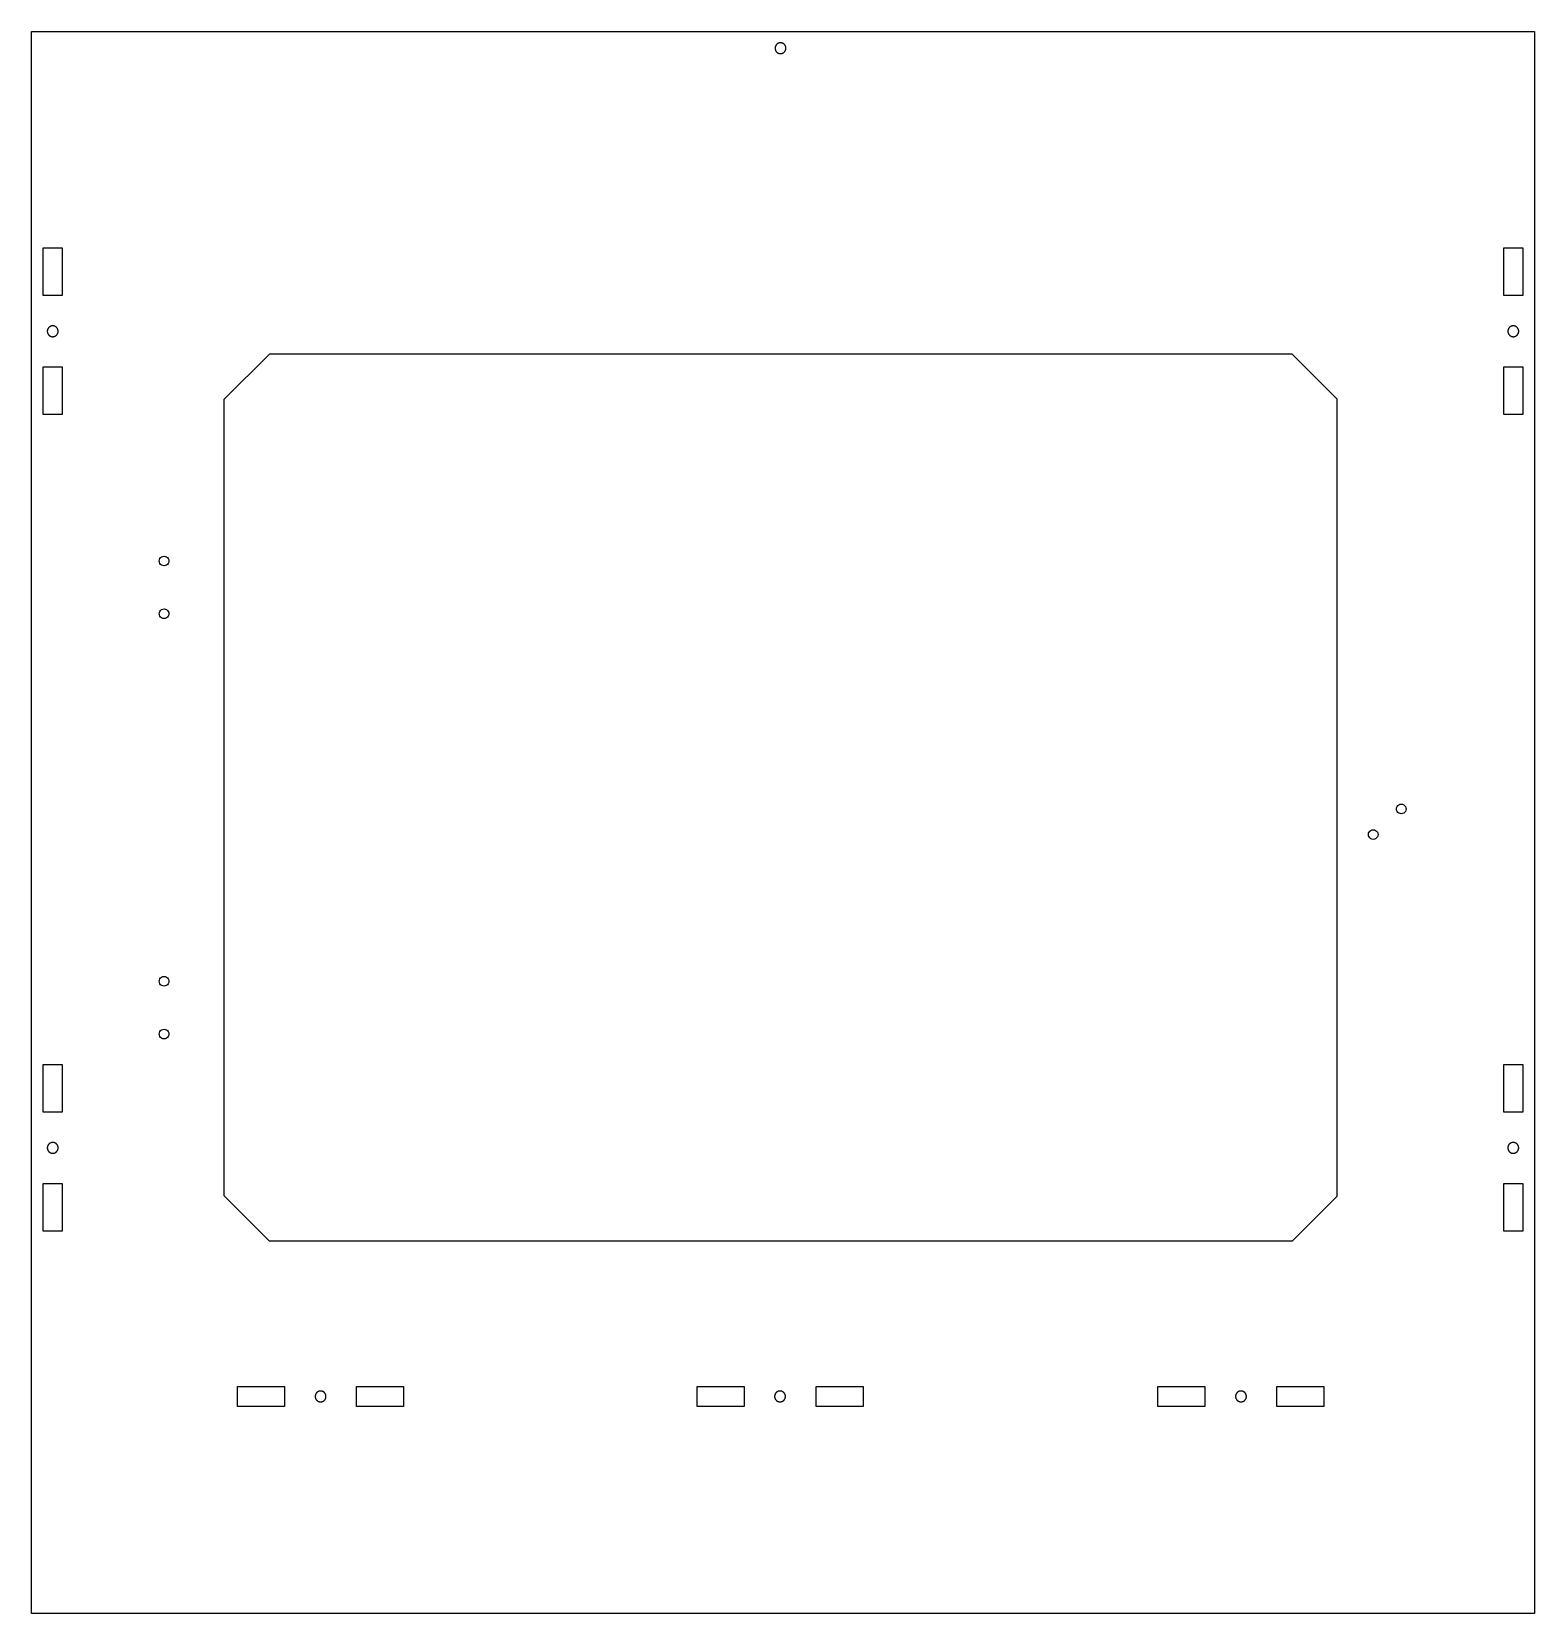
# Model space of a CAD drawing. Header units: millimetres. Extents: x -196 to 302, y -262 to 263.
import ezdxf

# ---------------------------------------------------------------- set-up
doc = ezdxf.new("R2010")
doc.units = ezdxf.units.MM

msp = doc.modelspace()

# ---------------------------------------------------------------- linework, layer by layer
for p, q in [((-196.29, 263.07), (302.49, 263.07)), ((-196.29, -261.93), (-196.29, 263.07)), ((302.49, 263.07), (302.49, -261.93)), ((50.48, 257.7), (50.47, 257.65)), ((50.47, 257.65), (50.47, 257.59)), ((50.47, 257.59), (50.47, 257.53)), ((50.47, 257.53), (50.47, 257.48)), ((50.47, 257.48), (50.48, 257.42)), ((50.49, 257.82), (50.48, 257.76)), ((50.48, 257.76), (50.48, 257.7)), ((50.48, 257.42), (50.48, 257.37)), ((50.48, 257.37), (50.49, 257.31)), ((50.5, 257.87), (50.49, 257.82)), ((50.49, 257.31), (50.5, 257.25)), ((50.51, 257.93), (50.5, 257.87)), ((50.5, 257.25), (50.51, 257.2)), ((50.52, 257.98), (50.51, 257.93)), ((50.53, 258.04), (50.52, 257.98)), ((50.55, 258.09), (50.53, 258.04)), ((50.56, 258.15), (50.55, 258.09)), ((50.58, 258.2), (50.56, 258.15)), ((50.6, 258.25), (50.58, 258.2)), ((50.63, 258.3), (50.6, 258.25)), ((50.65, 258.36), (50.63, 258.3)), ((50.68, 258.41), (50.65, 258.36)), ((50.7, 258.46), (50.68, 258.41)), ((50.73, 258.5), (50.7, 258.46)), ((50.76, 258.55), (50.73, 258.5)), ((50.79, 258.6), (50.76, 258.55)), ((50.83, 258.65), (50.79, 258.6)), ((50.86, 258.69), (50.83, 258.65)), ((50.9, 258.73), (50.86, 258.69)), ((50.93, 258.78), (50.9, 258.73)), ((50.97, 258.82), (50.93, 258.78)), ((51.01, 258.86), (50.97, 258.82)), ((51.05, 258.9), (51.01, 258.86)), ((51.09, 258.94), (51.05, 258.9)), ((51.14, 258.97), (51.09, 258.94)), ((51.18, 259.01), (51.14, 258.97)), ((51.23, 259.04), (51.18, 259.01)), ((51.27, 259.07), (51.23, 259.04)), ((51.32, 259.1), (51.27, 259.07)), ((51.37, 259.13), (51.32, 259.1)), ((51.42, 259.16), (51.37, 259.13)), ((51.47, 259.18), (51.42, 259.16)), ((51.52, 259.21), (51.47, 259.18)), ((51.57, 259.23), (51.52, 259.21)), ((51.63, 259.25), (51.57, 259.23)), ((51.68, 259.27), (51.63, 259.25)), ((51.73, 259.29), (51.68, 259.27)), ((51.79, 259.31), (51.73, 259.29)), ((51.84, 259.32), (51.79, 259.31)), ((51.9, 259.33), (51.84, 259.32)), ((51.95, 259.34), (51.9, 259.33)), ((52.01, 259.35), (51.95, 259.34)), ((52.06, 259.36), (52.01, 259.35)), ((52.12, 259.37), (52.06, 259.36)), ((52.18, 259.37), (52.12, 259.37)), ((52.23, 259.37), (52.18, 259.37)), ((52.29, 259.37), (52.23, 259.37)), ((52.35, 259.37), (52.29, 259.37)), ((52.4, 259.37), (52.35, 259.37)), ((52.46, 259.36), (52.4, 259.37)), ((52.51, 259.36), (52.46, 259.36)), ((52.57, 259.35), (52.51, 259.36)), ((52.63, 259.34), (52.57, 259.35)), ((52.68, 259.33), (52.63, 259.34)), ((52.74, 259.31), (52.68, 259.33)), ((52.79, 259.3), (52.74, 259.31)), ((52.84, 259.28), (52.79, 259.3)), ((52.9, 259.26), (52.84, 259.28)), ((52.95, 259.24), (52.9, 259.26)), ((53, 259.22), (52.95, 259.24)), ((53.05, 259.19), (53, 259.22)), ((53.1, 259.17), (53.05, 259.19)), ((53.15, 259.14), (53.1, 259.17)), ((53.2, 259.11), (53.15, 259.14)), ((53.25, 259.08), (53.2, 259.11)), ((53.3, 259.05), (53.25, 259.08)), ((53.34, 259.02), (53.3, 259.05)), ((53.39, 258.98), (53.34, 259.02)), ((53.43, 258.95), (53.39, 258.98)), ((53.47, 258.91), (53.43, 258.95)), ((53.52, 258.87), (53.47, 258.91)), ((53.56, 258.83), (53.52, 258.87)), ((53.6, 258.79), (53.56, 258.83)), ((53.63, 258.75), (53.6, 258.79)), ((53.67, 258.71), (53.63, 258.75)), ((53.7, 258.66), (53.67, 258.71)), ((53.74, 258.62), (53.7, 258.66)), ((53.77, 258.57), (53.74, 258.62)), ((53.8, 258.52), (53.77, 258.57)), ((53.83, 258.47), (53.8, 258.52)), ((53.86, 258.42), (53.83, 258.47)), ((53.88, 258.37), (53.86, 258.42)), ((53.91, 258.32), (53.88, 258.37)), ((53.93, 258.27), (53.91, 258.32)), ((53.95, 258.22), (53.93, 258.27)), ((53.97, 258.17), (53.95, 258.22)), ((53.99, 258.11), (53.97, 258.17)), ((54, 258.06), (53.99, 258.11)), ((54.02, 258), (54, 258.06)), ((54.03, 257.95), (54.02, 258)), ((54.04, 257.89), (54.03, 257.95)), ((54.05, 257.84), (54.04, 257.89)), ((54.04, 257.22), (54.05, 257.27)), ((54.06, 257.78), (54.05, 257.84)), ((54.05, 257.33), (54.06, 257.38)), ((54.05, 257.27), (54.05, 257.33)), ((54.06, 257.72), (54.06, 257.78)), ((54.07, 257.67), (54.06, 257.72)), ((54.06, 257.38), (54.07, 257.44)), ((54.07, 257.61), (54.07, 257.67)), ((54.07, 257.55), (54.07, 257.61)), ((54.07, 257.5), (54.07, 257.55)), ((54.07, 257.44), (54.07, 257.5)), ((50.51, 257.2), (50.52, 257.14)), ((50.52, 257.14), (50.54, 257.09)), ((50.54, 257.09), (50.55, 257.03)), ((50.55, 257.03), (50.57, 256.98)), ((50.57, 256.98), (50.59, 256.93)), ((50.59, 256.93), (50.61, 256.87)), ((50.61, 256.87), (50.63, 256.82)), ((50.63, 256.82), (50.66, 256.77)), ((50.66, 256.77), (50.68, 256.72)), ((50.68, 256.72), (50.71, 256.67)), ((50.71, 256.67), (50.74, 256.62)), ((50.74, 256.62), (50.77, 256.58)), ((50.77, 256.58), (50.8, 256.53)), ((50.8, 256.53), (50.84, 256.48)), ((50.84, 256.48), (50.87, 256.44)), ((50.87, 256.44), (50.91, 256.4)), ((50.91, 256.4), (50.95, 256.35)), ((50.95, 256.35), (50.98, 256.31)), ((50.98, 256.31), (51.03, 256.27)), ((51.03, 256.27), (51.07, 256.23)), ((51.07, 256.23), (51.11, 256.2)), ((51.11, 256.2), (51.15, 256.16)), ((51.15, 256.16), (51.2, 256.13)), ((51.2, 256.13), (51.24, 256.09)), ((51.24, 256.09), (51.29, 256.06)), ((51.29, 256.06), (51.34, 256.03)), ((51.34, 256.03), (51.39, 256)), ((51.39, 256), (51.44, 255.98)), ((51.44, 255.98), (51.49, 255.95)), ((51.49, 255.95), (51.54, 255.93)), ((51.54, 255.93), (51.59, 255.91)), ((51.59, 255.91), (51.64, 255.89)), ((51.64, 255.89), (51.7, 255.87)), ((51.7, 255.87), (51.75, 255.85)), ((51.75, 255.85), (51.81, 255.83)), ((51.81, 255.83), (51.86, 255.82)), ((51.86, 255.82), (51.92, 255.81)), ((51.92, 255.81), (51.97, 255.8)), ((51.97, 255.8), (52.03, 255.79)), ((52.03, 255.79), (52.08, 255.78)), ((52.08, 255.78), (52.14, 255.78)), ((52.14, 255.78), (52.2, 255.77)), ((52.2, 255.77), (52.25, 255.77)), ((52.25, 255.77), (52.31, 255.77)), ((52.31, 255.77), (52.37, 255.78)), ((52.37, 255.78), (52.42, 255.78)), ((52.42, 255.78), (52.48, 255.78)), ((52.48, 255.78), (52.53, 255.79)), ((52.53, 255.79), (52.59, 255.8)), ((52.59, 255.8), (52.65, 255.81)), ((52.65, 255.81), (52.7, 255.82)), ((52.7, 255.82), (52.76, 255.84)), ((52.76, 255.84), (52.81, 255.86)), ((52.81, 255.86), (52.86, 255.87)), ((52.86, 255.87), (52.92, 255.89)), ((52.92, 255.89), (52.97, 255.91)), ((52.97, 255.91), (53.02, 255.94)), ((53.02, 255.94), (53.07, 255.96)), ((53.07, 255.96), (53.12, 255.99)), ((53.12, 255.99), (53.17, 256.01)), ((53.17, 256.01), (53.22, 256.04)), ((53.22, 256.04), (53.27, 256.07)), ((53.27, 256.07), (53.31, 256.11)), ((53.31, 256.11), (53.36, 256.14)), ((53.36, 256.14), (53.4, 256.17)), ((53.4, 256.17), (53.45, 256.21)), ((53.45, 256.21), (53.49, 256.25)), ((53.49, 256.25), (53.53, 256.29)), ((53.53, 256.29), (53.57, 256.33)), ((53.57, 256.33), (53.61, 256.37)), ((53.61, 256.37), (53.65, 256.41)), ((53.65, 256.41), (53.68, 256.45)), ((53.68, 256.45), (53.72, 256.5)), ((53.72, 256.5), (53.75, 256.55)), ((53.75, 256.55), (53.78, 256.59)), ((53.78, 256.59), (53.81, 256.64)), ((53.81, 256.64), (53.84, 256.69)), ((53.84, 256.69), (53.87, 256.74)), ((53.87, 256.74), (53.89, 256.79)), ((53.89, 256.79), (53.92, 256.84)), ((53.92, 256.84), (53.94, 256.89)), ((53.94, 256.89), (53.96, 256.95)), ((53.96, 256.95), (53.98, 257)), ((53.98, 257), (53.99, 257.05)), ((53.99, 257.05), (54.01, 257.11)), ((54.01, 257.11), (54.02, 257.16)), ((54.02, 257.16), (54.04, 257.22)), ((-185.99, 191.16), (-192.59, 191.16)), ((-192.59, 191.16), (-192.59, 175.56)), ((-185.99, 175.56), (-185.99, 191.16)), ((298.79, 191.16), (292.19, 191.16)), ((292.19, 191.16), (292.19, 175.56)), ((298.79, 175.56), (298.79, 191.16)), ((-192.59, 175.56), (-185.99, 175.56)), ((292.19, 175.56), (298.79, 175.56)), ((-191.08, 163.75), (-191.09, 163.69)), ((-191.09, 163.69), (-191.09, 163.64)), ((-191.09, 163.64), (-191.09, 163.58)), ((-191.09, 163.58), (-191.09, 163.52)), ((-191.09, 163.52), (-191.08, 163.47)), ((-191.07, 163.86), (-191.08, 163.81)), ((-191.08, 163.81), (-191.08, 163.75)), ((-191.08, 163.47), (-191.08, 163.41)), ((-191.08, 163.41), (-191.07, 163.36)), ((-191.06, 163.92), (-191.07, 163.86)), ((-191.07, 163.36), (-191.06, 163.3)), ((-191.05, 163.97), (-191.06, 163.92)), ((-191.06, 163.3), (-191.05, 163.24)), ((-191.04, 164.03), (-191.05, 163.97)), ((-191.05, 163.24), (-191.04, 163.19)), ((-191.02, 164.08), (-191.04, 164.03)), ((-191.04, 163.19), (-191.02, 163.13)), ((-191.01, 164.14), (-191.02, 164.08)), ((-191.02, 163.13), (-191.01, 163.08)), ((-190.99, 164.19), (-191.01, 164.14)), ((-191.01, 163.08), (-190.99, 163.03)), ((-190.97, 164.25), (-190.99, 164.19)), ((-190.99, 163.03), (-190.97, 162.97)), ((-190.95, 164.3), (-190.97, 164.25)), ((-190.97, 162.97), (-190.95, 162.92)), ((-190.93, 164.35), (-190.95, 164.3)), ((-190.95, 162.92), (-190.93, 162.87)), ((-190.9, 164.4), (-190.93, 164.35)), ((-190.93, 162.87), (-190.9, 162.82)), ((-190.88, 164.45), (-190.9, 164.4)), ((-190.9, 162.82), (-190.88, 162.77)), ((-190.85, 164.5), (-190.88, 164.45)), ((-190.88, 162.77), (-190.85, 162.72)), ((-190.82, 164.55), (-190.85, 164.5)), ((-190.79, 164.6), (-190.82, 164.55)), ((-190.76, 164.64), (-190.79, 164.6)), ((-190.73, 164.69), (-190.76, 164.64)), ((-190.69, 164.73), (-190.73, 164.69)), ((-190.66, 164.78), (-190.69, 164.73)), ((-190.62, 164.82), (-190.66, 164.78)), ((-190.58, 164.86), (-190.62, 164.82)), ((-190.54, 164.9), (-190.58, 164.86)), ((-190.5, 164.94), (-190.54, 164.9)), ((-190.46, 164.98), (-190.5, 164.94)), ((-190.41, 165.01), (-190.46, 164.98)), ((-190.37, 165.05), (-190.41, 165.01)), ((-190.32, 165.08), (-190.37, 165.05)), ((-190.28, 165.11), (-190.32, 165.08)), ((-190.23, 165.14), (-190.28, 165.11)), ((-190.18, 165.17), (-190.23, 165.14)), ((-190.13, 165.2), (-190.18, 165.17)), ((-190.08, 165.23), (-190.13, 165.2)), ((-190.03, 165.25), (-190.08, 165.23)), ((-189.98, 165.27), (-190.03, 165.25)), ((-189.92, 165.29), (-189.98, 165.27)), ((-189.87, 165.31), (-189.92, 165.29)), ((-189.82, 165.33), (-189.87, 165.31)), ((-189.76, 165.35), (-189.82, 165.33)), ((-189.71, 165.36), (-189.76, 165.35)), ((-189.65, 165.37), (-189.71, 165.36)), ((-189.6, 165.38), (-189.65, 165.37)), ((-189.54, 165.39), (-189.6, 165.38)), ((-189.49, 165.4), (-189.54, 165.39)), ((-189.43, 165.4), (-189.49, 165.4)), ((-189.37, 165.41), (-189.43, 165.4)), ((-189.32, 165.41), (-189.37, 165.41)), ((-189.26, 165.41), (-189.32, 165.41)), ((-189.2, 165.41), (-189.26, 165.41)), ((-189.15, 165.4), (-189.2, 165.41)), ((-189.09, 165.4), (-189.15, 165.4)), ((-189.03, 165.39), (-189.09, 165.4)), ((-188.98, 165.38), (-189.03, 165.39)), ((-188.92, 165.37), (-188.98, 165.38)), ((-188.87, 165.36), (-188.92, 165.37)), ((-188.81, 165.35), (-188.87, 165.36)), ((-188.76, 165.33), (-188.81, 165.35)), ((-188.71, 165.31), (-188.76, 165.33)), ((-188.65, 165.29), (-188.71, 165.31)), ((-188.6, 165.27), (-188.65, 165.29)), ((-188.55, 165.25), (-188.6, 165.27)), ((-188.5, 165.23), (-188.55, 165.25)), ((-188.45, 165.2), (-188.5, 165.23)), ((-188.4, 165.17), (-188.45, 165.2)), ((-188.35, 165.15), (-188.4, 165.17)), ((-188.3, 165.11), (-188.35, 165.15)), ((-188.25, 165.08), (-188.3, 165.11)), ((-188.21, 165.05), (-188.25, 165.08)), ((-188.16, 165.02), (-188.21, 165.05)), ((-188.12, 164.98), (-188.16, 165.02)), ((-188.08, 164.94), (-188.12, 164.98)), ((-188.04, 164.9), (-188.08, 164.94)), ((-188, 164.86), (-188.04, 164.9)), ((-187.96, 164.82), (-188, 164.86)), ((-187.92, 164.78), (-187.96, 164.82)), ((-187.88, 164.74), (-187.92, 164.78)), ((-187.85, 164.69), (-187.88, 164.74)), ((-187.82, 164.65), (-187.85, 164.69)), ((-187.78, 164.6), (-187.82, 164.65)), ((-187.75, 164.55), (-187.78, 164.6)), ((-187.72, 164.5), (-187.75, 164.55)), ((-187.7, 164.45), (-187.72, 164.5)), ((-187.72, 162.72), (-187.7, 162.77)), ((-187.67, 164.4), (-187.7, 164.45)), ((-187.7, 162.77), (-187.67, 162.82)), ((-187.65, 164.35), (-187.67, 164.4)), ((-187.67, 162.82), (-187.65, 162.87)), ((-187.62, 164.3), (-187.65, 164.35)), ((-187.65, 162.87), (-187.62, 162.92)), ((-187.6, 164.25), (-187.62, 164.3)), ((-187.62, 162.92), (-187.6, 162.97)), ((-187.58, 164.19), (-187.6, 164.25)), ((-187.6, 162.97), (-187.58, 163.03)), ((-187.57, 164.14), (-187.58, 164.19)), ((-187.58, 163.03), (-187.57, 163.08)), ((-187.55, 164.09), (-187.57, 164.14)), ((-187.57, 163.08), (-187.55, 163.14)), ((-187.54, 164.03), (-187.55, 164.09)), ((-187.55, 163.14), (-187.54, 163.19)), ((-187.52, 163.98), (-187.54, 164.03)), ((-187.54, 163.19), (-187.52, 163.25)), ((-187.51, 163.92), (-187.52, 163.98)), ((-187.52, 163.25), (-187.51, 163.3)), ((-187.51, 163.86), (-187.51, 163.92)), ((-187.5, 163.81), (-187.51, 163.86)), ((-187.51, 163.36), (-187.5, 163.41)), ((-187.51, 163.3), (-187.51, 163.36)), ((-187.49, 163.75), (-187.5, 163.81)), ((-187.5, 163.41), (-187.49, 163.47)), ((-187.49, 163.7), (-187.49, 163.75)), ((-187.49, 163.64), (-187.49, 163.7)), ((-187.49, 163.58), (-187.49, 163.64)), ((-187.49, 163.53), (-187.49, 163.58)), ((-187.49, 163.47), (-187.49, 163.53)), ((293.7, 163.81), (293.69, 163.75)), ((293.69, 163.75), (293.69, 163.69)), ((293.69, 163.69), (293.69, 163.64)), ((293.69, 163.64), (293.69, 163.58)), ((293.69, 163.58), (293.69, 163.52)), ((293.69, 163.52), (293.69, 163.47)), ((293.69, 163.47), (293.7, 163.41)), ((293.71, 163.86), (293.7, 163.81)), ((293.7, 163.41), (293.71, 163.36)), ((293.72, 163.92), (293.71, 163.86)), ((293.71, 163.36), (293.72, 163.3)), ((293.73, 163.97), (293.72, 163.92)), ((293.72, 163.3), (293.73, 163.24)), ((293.74, 164.03), (293.73, 163.97)), ((293.73, 163.24), (293.74, 163.19)), ((293.75, 164.08), (293.74, 164.03)), ((293.74, 163.19), (293.75, 163.13)), ((293.77, 164.14), (293.75, 164.08)), ((293.75, 163.13), (293.77, 163.08)), ((293.79, 164.19), (293.77, 164.14)), ((293.77, 163.08), (293.79, 163.03)), ((293.8, 164.25), (293.79, 164.19)), ((293.79, 163.03), (293.81, 162.97)), ((293.83, 164.3), (293.8, 164.25)), ((293.81, 162.97), (293.83, 162.92)), ((293.85, 164.35), (293.83, 164.3)), ((293.83, 162.92), (293.85, 162.87)), ((293.87, 164.4), (293.85, 164.35)), ((293.85, 162.87), (293.87, 162.82)), ((293.9, 164.45), (293.87, 164.4)), ((293.87, 162.82), (293.9, 162.77)), ((293.93, 164.5), (293.9, 164.45)), ((293.9, 162.77), (293.93, 162.72)), ((293.95, 164.55), (293.93, 164.5)), ((293.98, 164.6), (293.95, 164.55)), ((294.02, 164.64), (293.98, 164.6)), ((294.05, 164.69), (294.02, 164.64)), ((294.08, 164.73), (294.05, 164.69)), ((294.12, 164.78), (294.08, 164.73)), ((294.16, 164.82), (294.12, 164.78)), ((294.2, 164.86), (294.16, 164.82)), ((294.24, 164.9), (294.2, 164.86)), ((294.28, 164.94), (294.24, 164.9)), ((294.32, 164.98), (294.28, 164.94)), ((294.36, 165.01), (294.32, 164.98)), ((294.41, 165.05), (294.36, 165.01)), ((294.45, 165.08), (294.41, 165.05)), ((294.5, 165.11), (294.45, 165.08)), ((294.55, 165.14), (294.5, 165.11)), ((294.6, 165.17), (294.55, 165.14)), ((294.65, 165.2), (294.6, 165.17)), ((294.7, 165.23), (294.65, 165.2)), ((294.75, 165.25), (294.7, 165.23)), ((294.8, 165.27), (294.75, 165.25)), ((294.85, 165.29), (294.8, 165.27)), ((294.91, 165.31), (294.85, 165.29)), ((294.96, 165.33), (294.91, 165.31)), ((295.01, 165.35), (294.96, 165.33)), ((295.07, 165.36), (295.01, 165.35)), ((295.12, 165.37), (295.07, 165.36)), ((295.18, 165.38), (295.12, 165.37)), ((295.23, 165.39), (295.18, 165.38)), ((295.29, 165.4), (295.23, 165.39)), ((295.35, 165.4), (295.29, 165.4)), ((295.4, 165.41), (295.35, 165.4)), ((295.46, 165.41), (295.4, 165.41)), ((295.52, 165.41), (295.46, 165.41)), ((295.57, 165.41), (295.52, 165.41)), ((295.63, 165.4), (295.57, 165.41)), ((295.69, 165.4), (295.63, 165.4)), ((295.74, 165.39), (295.69, 165.4)), ((295.8, 165.38), (295.74, 165.39)), ((295.85, 165.37), (295.8, 165.38)), ((295.91, 165.36), (295.85, 165.37)), ((295.96, 165.35), (295.91, 165.36)), ((296.02, 165.33), (295.96, 165.35)), ((296.07, 165.31), (296.02, 165.33)), ((296.12, 165.29), (296.07, 165.31)), ((296.18, 165.27), (296.12, 165.29)), ((296.23, 165.25), (296.18, 165.27)), ((296.28, 165.23), (296.23, 165.25)), ((296.33, 165.2), (296.28, 165.23)), ((296.38, 165.17), (296.33, 165.2)), ((296.43, 165.15), (296.38, 165.17)), ((296.48, 165.11), (296.43, 165.15)), ((296.52, 165.08), (296.48, 165.11)), ((296.57, 165.05), (296.52, 165.08)), ((296.61, 165.02), (296.57, 165.05)), ((296.66, 164.98), (296.61, 165.02)), ((296.7, 164.94), (296.66, 164.98)), ((296.74, 164.9), (296.7, 164.94)), ((296.78, 164.86), (296.74, 164.9)), ((296.82, 164.82), (296.78, 164.86)), ((296.86, 164.78), (296.82, 164.82)), ((296.89, 164.74), (296.86, 164.78)), ((296.93, 164.69), (296.89, 164.74)), ((296.96, 164.65), (296.93, 164.69)), ((296.99, 164.6), (296.96, 164.65)), ((297.02, 164.55), (296.99, 164.6)), ((297.05, 164.5), (297.02, 164.55)), ((297.08, 164.45), (297.05, 164.5)), ((297.05, 162.72), (297.08, 162.77)), ((297.11, 164.4), (297.08, 164.45)), ((297.08, 162.77), (297.11, 162.82)), ((297.13, 164.35), (297.11, 164.4)), ((297.11, 162.82), (297.13, 162.87)), ((297.15, 164.3), (297.13, 164.35)), ((297.13, 162.87), (297.15, 162.92)), ((297.17, 164.25), (297.15, 164.3)), ((297.15, 162.92), (297.17, 162.97)), ((297.19, 164.19), (297.17, 164.25)), ((297.17, 162.97), (297.19, 163.03)), ((297.21, 164.14), (297.19, 164.19)), ((297.19, 163.03), (297.21, 163.08)), ((297.23, 164.09), (297.21, 164.14)), ((297.21, 163.08), (297.23, 163.14)), ((297.24, 164.03), (297.23, 164.09)), ((297.23, 163.14), (297.24, 163.19)), ((297.25, 163.98), (297.24, 164.03)), ((297.24, 163.19), (297.25, 163.25)), ((297.26, 163.92), (297.25, 163.98)), ((297.25, 163.25), (297.26, 163.3)), ((297.27, 163.86), (297.26, 163.92)), ((297.26, 163.3), (297.27, 163.36)), ((297.28, 163.81), (297.27, 163.86)), ((297.27, 163.36), (297.28, 163.41)), ((297.28, 163.75), (297.28, 163.81)), ((297.29, 163.7), (297.28, 163.75)), ((297.28, 163.47), (297.29, 163.53)), ((297.28, 163.41), (297.28, 163.47)), ((297.29, 163.64), (297.29, 163.7)), ((297.29, 163.58), (297.29, 163.64)), ((297.29, 163.53), (297.29, 163.58)), ((-190.85, 162.72), (-190.82, 162.67)), ((-190.82, 162.67), (-190.79, 162.62)), ((-190.79, 162.62), (-190.76, 162.57)), ((-190.76, 162.57), (-190.73, 162.53)), ((-190.73, 162.53), (-190.69, 162.48)), ((-190.69, 162.48), (-190.66, 162.44)), ((-190.66, 162.44), (-190.62, 162.4)), ((-190.62, 162.4), (-190.58, 162.36)), ((-190.58, 162.36), (-190.54, 162.32)), ((-190.54, 162.32), (-190.5, 162.28)), ((-190.5, 162.28), (-190.46, 162.24)), ((-190.46, 162.24), (-190.41, 162.2)), ((-190.41, 162.2), (-190.37, 162.17)), ((-190.37, 162.17), (-190.32, 162.14)), ((-190.32, 162.14), (-190.27, 162.1)), ((-190.27, 162.1), (-190.23, 162.07)), ((-190.23, 162.07), (-190.18, 162.05)), ((-190.18, 162.05), (-190.13, 162.02)), ((-190.13, 162.02), (-190.08, 161.99)), ((-190.08, 161.99), (-190.03, 161.97)), ((-190.03, 161.97), (-189.98, 161.95)), ((-189.98, 161.95), (-189.92, 161.93)), ((-189.92, 161.93), (-189.87, 161.91)), ((-189.87, 161.91), (-189.82, 161.89)), ((-189.82, 161.89), (-189.76, 161.87)), ((-189.76, 161.87), (-189.71, 161.86)), ((-189.71, 161.86), (-189.65, 161.85)), ((-189.65, 161.85), (-189.6, 161.84)), ((-189.6, 161.84), (-189.54, 161.83)), ((-189.54, 161.83), (-189.48, 161.82)), ((-189.48, 161.82), (-189.43, 161.82)), ((-189.43, 161.82), (-189.37, 161.81)), ((-189.37, 161.81), (-189.31, 161.81)), ((-189.31, 161.81), (-189.26, 161.81)), ((-189.26, 161.81), (-189.2, 161.81)), ((-189.2, 161.81), (-189.15, 161.82)), ((-189.15, 161.82), (-189.09, 161.82)), ((-189.09, 161.82), (-189.03, 161.83)), ((-189.03, 161.83), (-188.98, 161.84)), ((-188.98, 161.84), (-188.92, 161.85)), ((-188.92, 161.85), (-188.87, 161.86)), ((-188.87, 161.86), (-188.81, 161.87)), ((-188.81, 161.87), (-188.76, 161.89)), ((-188.76, 161.89), (-188.7, 161.91)), ((-188.7, 161.91), (-188.65, 161.93)), ((-188.65, 161.93), (-188.6, 161.95)), ((-188.6, 161.95), (-188.55, 161.97)), ((-188.55, 161.97), (-188.49, 161.99)), ((-188.49, 161.99), (-188.44, 162.02)), ((-188.44, 162.02), (-188.39, 162.05)), ((-188.39, 162.05), (-188.35, 162.08)), ((-188.35, 162.08), (-188.3, 162.11)), ((-188.3, 162.11), (-188.25, 162.14)), ((-188.25, 162.14), (-188.21, 162.17)), ((-188.21, 162.17), (-188.16, 162.21)), ((-188.16, 162.21), (-188.12, 162.24)), ((-188.12, 162.24), (-188.08, 162.28)), ((-188.08, 162.28), (-188.03, 162.32)), ((-188.03, 162.32), (-187.99, 162.36)), ((-187.99, 162.36), (-187.96, 162.4)), ((-187.96, 162.4), (-187.92, 162.44)), ((-187.92, 162.44), (-187.88, 162.49)), ((-187.88, 162.49), (-187.85, 162.53)), ((-187.85, 162.53), (-187.81, 162.58)), ((-187.81, 162.58), (-187.78, 162.62)), ((-187.78, 162.62), (-187.75, 162.67)), ((-187.75, 162.67), (-187.72, 162.72)), ((293.93, 162.72), (293.95, 162.67)), ((293.95, 162.67), (293.99, 162.62)), ((293.99, 162.62), (294.02, 162.57)), ((294.02, 162.57), (294.05, 162.53)), ((294.05, 162.53), (294.08, 162.48)), ((294.08, 162.48), (294.12, 162.44)), ((294.12, 162.44), (294.16, 162.4)), ((294.16, 162.4), (294.2, 162.36)), ((294.2, 162.36), (294.24, 162.32)), ((294.24, 162.32), (294.28, 162.28)), ((294.28, 162.28), (294.32, 162.24)), ((294.32, 162.24), (294.36, 162.2)), ((294.36, 162.2), (294.41, 162.17)), ((294.41, 162.17), (294.45, 162.14)), ((294.45, 162.14), (294.5, 162.1)), ((294.5, 162.1), (294.55, 162.07)), ((294.55, 162.07), (294.6, 162.05)), ((294.6, 162.05), (294.65, 162.02)), ((294.65, 162.02), (294.7, 161.99)), ((294.7, 161.99), (294.75, 161.97)), ((294.75, 161.97), (294.8, 161.95)), ((294.8, 161.95), (294.85, 161.93)), ((294.85, 161.93), (294.91, 161.91)), ((294.91, 161.91), (294.96, 161.89)), ((294.96, 161.89), (295.02, 161.87)), ((295.02, 161.87), (295.07, 161.86)), ((295.07, 161.86), (295.13, 161.85)), ((295.13, 161.85), (295.18, 161.84)), ((295.18, 161.84), (295.24, 161.83)), ((295.24, 161.83), (295.29, 161.82)), ((295.29, 161.82), (295.35, 161.82)), ((295.35, 161.82), (295.41, 161.81)), ((295.41, 161.81), (295.46, 161.81)), ((295.46, 161.81), (295.52, 161.81)), ((295.52, 161.81), (295.57, 161.81)), ((295.57, 161.81), (295.63, 161.82)), ((295.63, 161.82), (295.69, 161.82)), ((295.69, 161.82), (295.74, 161.83)), ((295.74, 161.83), (295.8, 161.84)), ((295.8, 161.84), (295.86, 161.85)), ((295.86, 161.85), (295.91, 161.86)), ((295.91, 161.86), (295.97, 161.87)), ((295.97, 161.87), (296.02, 161.89)), ((296.02, 161.89), (296.07, 161.91)), ((296.07, 161.91), (296.13, 161.93)), ((296.13, 161.93), (296.18, 161.95)), ((296.18, 161.95), (296.23, 161.97)), ((296.23, 161.97), (296.28, 161.99)), ((296.28, 161.99), (296.33, 162.02)), ((296.33, 162.02), (296.38, 162.05)), ((296.38, 162.05), (296.43, 162.08)), ((296.43, 162.08), (296.48, 162.11)), ((296.48, 162.11), (296.52, 162.14)), ((296.52, 162.14), (296.57, 162.17)), ((296.57, 162.17), (296.62, 162.21)), ((296.62, 162.21), (296.66, 162.24)), ((296.66, 162.24), (296.7, 162.28)), ((296.7, 162.28), (296.74, 162.32)), ((296.74, 162.32), (296.78, 162.36)), ((296.78, 162.36), (296.82, 162.4)), ((296.82, 162.4), (296.86, 162.44)), ((296.86, 162.44), (296.89, 162.49)), ((296.89, 162.49), (296.93, 162.53)), ((296.93, 162.53), (296.96, 162.58)), ((296.96, 162.58), (296.99, 162.62)), ((296.99, 162.62), (297.02, 162.67)), ((297.02, 162.67), (297.05, 162.72)), ((-132.34, 141.06), (-117.34, 156.06)), ((222.06, 156.06), (-117.34, 156.06)), ((237.06, 141.06), (222.06, 156.06)), ((-185.99, 151.66), (-192.59, 151.66)), ((-192.59, 151.66), (-192.59, 136.06)), ((-185.99, 136.06), (-185.99, 151.66)), ((292.19, 151.66), (292.19, 136.06)), ((298.79, 151.66), (292.19, 151.66)), ((298.79, 136.06), (298.79, 151.66)), ((-132.34, -123.35), (-132.34, 141.06)), ((237.06, -123.42), (237.06, 141.06)), ((-192.59, 136.06), (-185.99, 136.06)), ((292.19, 136.06), (298.79, 136.06)), ((-153.94, 87.36), (-153.88, 87.78)), ((-153.88, 86.95), (-153.94, 87.36)), ((-153.88, 87.78), (-153.72, 88.16)), ((-153.72, 86.56), (-153.88, 86.95)), ((-153.72, 88.16), (-153.47, 88.49)), ((-153.47, 86.23), (-153.72, 86.56)), ((-153.47, 88.49), (-153.14, 88.75)), ((-153.14, 85.98), (-153.47, 86.23)), ((-153.14, 88.75), (-152.75, 88.91)), ((-152.75, 85.82), (-153.14, 85.98)), ((-152.75, 88.91), (-152.34, 88.96)), ((-152.34, 85.76), (-152.75, 85.82)), ((-152.34, 88.96), (-151.92, 88.91)), ((-151.92, 85.82), (-152.34, 85.76)), ((-151.92, 88.91), (-151.54, 88.75)), ((-151.54, 85.98), (-151.92, 85.82)), ((-151.54, 88.75), (-151.21, 88.49)), ((-151.21, 86.23), (-151.54, 85.98)), ((-151.21, 88.49), (-150.95, 88.16)), ((-150.95, 86.56), (-151.21, 86.23)), ((-150.95, 88.16), (-150.79, 87.78)), ((-150.79, 86.95), (-150.95, 86.56)), ((-150.79, 87.78), (-150.74, 87.36)), ((-150.74, 87.36), (-150.79, 86.95)), ((-153.94, 69.86), (-153.88, 70.28)), ((-153.88, 69.45), (-153.94, 69.86)), ((-153.88, 70.28), (-153.72, 70.66)), ((-153.72, 69.06), (-153.88, 69.45)), ((-153.72, 70.66), (-153.47, 70.99)), ((-153.47, 68.73), (-153.72, 69.06)), ((-153.47, 70.99), (-153.14, 71.25)), ((-153.14, 68.48), (-153.47, 68.73)), ((-153.14, 71.25), (-152.75, 71.41)), ((-152.75, 68.32), (-153.14, 68.48)), ((-152.75, 71.41), (-152.34, 71.46)), ((-152.34, 68.26), (-152.75, 68.32)), ((-152.34, 71.46), (-151.92, 71.41)), ((-151.92, 68.32), (-152.34, 68.26)), ((-151.92, 71.41), (-151.54, 71.25)), ((-151.54, 68.48), (-151.92, 68.32)), ((-151.54, 71.25), (-151.21, 70.99)), ((-151.21, 68.73), (-151.54, 68.48)), ((-151.21, 70.99), (-150.95, 70.66)), ((-150.95, 69.06), (-151.21, 68.73)), ((-150.95, 70.66), (-150.79, 70.28)), ((-150.79, 69.45), (-150.95, 69.06)), ((-150.79, 70.28), (-150.74, 69.86)), ((-150.74, 69.86), (-150.79, 69.45)), ((256.71, 5.07), (256.77, 5.49)), ((256.77, 5.49), (256.93, 5.87)), ((256.93, 5.87), (257.18, 6.2)), ((257.18, 6.2), (257.51, 6.46)), ((257.51, 6.46), (257.9, 6.62)), ((257.9, 6.62), (258.31, 6.67)), ((258.31, 6.67), (258.73, 6.62)), ((258.73, 6.62), (259.11, 6.46)), ((259.11, 6.46), (259.44, 6.2)), ((259.44, 6.2), (259.7, 5.87)), ((259.7, 5.87), (259.86, 5.49)), ((259.86, 5.49), (259.91, 5.07)), ((256.77, 4.66), (256.71, 5.07)), ((256.93, 4.27), (256.77, 4.66)), ((257.18, 3.94), (256.93, 4.27)), ((257.51, 3.69), (257.18, 3.94)), ((257.9, 3.53), (257.51, 3.69)), ((258.31, 3.47), (257.9, 3.53)), ((258.73, 3.53), (258.31, 3.47)), ((259.11, 3.69), (258.73, 3.53)), ((259.44, 3.94), (259.11, 3.69)), ((259.7, 4.27), (259.44, 3.94)), ((259.86, 4.66), (259.7, 4.27)), ((259.91, 5.07), (259.86, 4.66)), ((247.4, -3.43), (247.46, -3.01)), ((247.46, -3.84), (247.4, -3.43)), ((247.46, -3.01), (247.62, -2.63)), ((247.62, -4.23), (247.46, -3.84)), ((247.62, -2.63), (247.87, -2.3)), ((247.87, -4.56), (247.62, -4.23)), ((247.87, -2.3), (248.2, -2.04)), ((248.2, -4.81), (247.87, -4.56)), ((248.2, -2.04), (248.59, -1.88)), ((248.59, -4.97), (248.2, -4.81)), ((248.59, -1.88), (249, -1.83)), ((249, -5.03), (248.59, -4.97)), ((249, -1.83), (249.42, -1.88)), ((249.42, -4.97), (249, -5.03)), ((249.42, -1.88), (249.8, -2.04)), ((249.8, -4.81), (249.42, -4.97)), ((249.8, -2.04), (250.13, -2.3)), ((250.13, -4.56), (249.8, -4.81)), ((250.13, -2.3), (250.39, -2.63)), ((250.39, -4.23), (250.13, -4.56)), ((250.39, -2.63), (250.55, -3.01)), ((250.55, -3.84), (250.39, -4.23)), ((250.55, -3.01), (250.6, -3.43)), ((250.6, -3.43), (250.55, -3.84)), ((-153.94, -52.13), (-153.88, -51.72)), ((-153.88, -52.54), (-153.94, -52.13)), ((-153.88, -51.72), (-153.72, -51.33)), ((-153.72, -51.33), (-153.47, -51)), ((-153.47, -51), (-153.14, -50.74)), ((-153.14, -50.74), (-152.75, -50.58)), ((-152.75, -50.58), (-152.34, -50.53)), ((-152.34, -50.53), (-151.92, -50.58)), ((-151.92, -50.58), (-151.54, -50.74)), ((-151.54, -50.74), (-151.21, -51)), ((-151.21, -51), (-150.95, -51.33)), ((-150.95, -51.33), (-150.79, -51.72)), ((-150.79, -51.72), (-150.74, -52.13)), ((-150.74, -52.13), (-150.79, -52.54)), ((-153.72, -52.93), (-153.88, -52.54)), ((-153.47, -53.26), (-153.72, -52.93)), ((-153.14, -53.52), (-153.47, -53.26)), ((-152.75, -53.68), (-153.14, -53.52)), ((-152.34, -53.73), (-152.75, -53.68)), ((-151.92, -53.68), (-152.34, -53.73)), ((-151.54, -53.52), (-151.92, -53.68)), ((-151.21, -53.26), (-151.54, -53.52)), ((-150.95, -52.93), (-151.21, -53.26)), ((-150.79, -52.54), (-150.95, -52.93)), ((-153.47, -68.5), (-153.14, -68.24)), ((-153.14, -68.24), (-152.75, -68.08)), ((-152.75, -68.08), (-152.34, -68.03)), ((-152.34, -68.03), (-151.92, -68.08)), ((-151.92, -68.08), (-151.54, -68.24)), ((-151.54, -68.24), (-151.21, -68.5)), ((-153.94, -69.63), (-153.88, -69.22)), ((-153.88, -70.04), (-153.94, -69.63)), ((-153.88, -69.22), (-153.72, -68.83)), ((-153.72, -70.43), (-153.88, -70.04)), ((-153.72, -68.83), (-153.47, -68.5)), ((-153.47, -70.76), (-153.72, -70.43)), ((-153.14, -71.02), (-153.47, -70.76)), ((-152.75, -71.18), (-153.14, -71.02)), ((-152.34, -71.23), (-152.75, -71.18)), ((-151.92, -71.18), (-152.34, -71.23)), ((-151.54, -71.02), (-151.92, -71.18)), ((-151.21, -70.76), (-151.54, -71.02)), ((-151.21, -68.5), (-150.95, -68.83)), ((-150.95, -70.43), (-151.21, -70.76)), ((-150.95, -68.83), (-150.79, -69.22)), ((-150.79, -70.04), (-150.95, -70.43)), ((-150.79, -69.22), (-150.74, -69.63)), ((-150.74, -69.63), (-150.79, -70.04)), ((-192.59, -79.88), (-192.59, -95.48)), ((-185.99, -79.88), (-192.59, -79.88)), ((-185.99, -95.48), (-185.99, -79.88)), ((298.79, -79.88), (292.19, -79.88)), ((292.19, -79.88), (292.19, -95.48)), ((298.79, -95.48), (298.79, -79.88)), ((-192.59, -95.48), (-185.99, -95.48)), ((292.19, -95.48), (298.79, -95.48)), ((-191.08, -107.32), (-191.09, -107.37)), ((-191.09, -107.37), (-191.09, -107.43)), ((-191.09, -107.43), (-191.09, -107.48)), ((-191.09, -107.48), (-191.08, -107.54)), ((-191.07, -107.2), (-191.08, -107.26)), ((-191.08, -107.26), (-191.08, -107.32)), ((-191.08, -107.54), (-191.08, -107.6)), ((-191.08, -107.6), (-191.07, -107.65)), ((-191.06, -107.09), (-191.07, -107.15)), ((-191.07, -107.15), (-191.07, -107.2)), ((-191.07, -107.65), (-191.07, -107.71)), ((-191.07, -107.71), (-191.06, -107.77)), ((-191.04, -107.04), (-191.06, -107.09)), ((-191.06, -107.77), (-191.04, -107.82)), ((-191.03, -106.98), (-191.04, -107.04)), ((-191.04, -107.82), (-191.03, -107.88)), ((-191.02, -106.93), (-191.03, -106.98)), ((-191.03, -107.88), (-191.02, -107.93)), ((-191, -106.87), (-191.02, -106.93)), ((-191.02, -107.93), (-191, -107.98)), ((-190.98, -106.82), (-191, -106.87)), ((-191, -107.98), (-190.98, -108.04)), ((-190.96, -106.77), (-190.98, -106.82)), ((-190.98, -108.04), (-190.96, -108.09)), ((-190.94, -106.71), (-190.96, -106.77)), ((-190.96, -108.09), (-190.94, -108.14)), ((-190.92, -106.66), (-190.94, -106.71)), ((-190.94, -108.14), (-190.92, -108.19)), ((-190.89, -106.61), (-190.92, -106.66)), ((-190.92, -108.19), (-190.89, -108.25)), ((-190.86, -106.56), (-190.89, -106.61)), ((-190.89, -108.25), (-190.86, -108.3)), ((-190.84, -106.51), (-190.86, -106.56)), ((-190.86, -108.3), (-190.84, -108.34)), ((-190.81, -106.46), (-190.84, -106.51)), ((-190.84, -108.34), (-190.81, -108.39)), ((-190.78, -106.42), (-190.81, -106.46)), ((-190.81, -108.39), (-190.78, -108.44)), ((-190.74, -106.37), (-190.78, -106.42)), ((-190.78, -108.44), (-190.74, -108.49)), ((-190.71, -106.32), (-190.74, -106.37)), ((-190.74, -108.49), (-190.71, -108.53)), ((-190.67, -106.28), (-190.71, -106.32)), ((-190.71, -108.53), (-190.67, -108.58)), ((-190.64, -106.24), (-190.67, -106.28)), ((-190.67, -108.58), (-190.64, -108.62)), ((-190.6, -106.2), (-190.64, -106.24)), ((-190.64, -108.62), (-190.6, -108.66)), ((-190.56, -106.16), (-190.6, -106.2)), ((-190.6, -108.66), (-190.56, -108.7)), ((-190.52, -106.12), (-190.56, -106.16)), ((-190.56, -108.7), (-190.52, -108.74)), ((-190.48, -106.08), (-190.52, -106.12)), ((-190.52, -108.74), (-190.48, -108.78)), ((-190.43, -106.04), (-190.48, -106.08)), ((-190.48, -108.78), (-190.43, -108.82)), ((-190.39, -106.01), (-190.43, -106.04)), ((-190.43, -108.82), (-190.39, -108.85)), ((-190.35, -105.97), (-190.39, -106.01)), ((-190.39, -108.85), (-190.35, -108.88)), ((-190.3, -105.94), (-190.35, -105.97)), ((-190.35, -108.88), (-190.3, -108.92)), ((-190.25, -105.91), (-190.3, -105.94)), ((-190.3, -108.92), (-190.25, -108.95)), ((-190.2, -105.88), (-190.25, -105.91)), ((-190.25, -108.95), (-190.2, -108.98)), ((-190.15, -105.85), (-190.2, -105.88)), ((-190.2, -108.98), (-190.15, -109.01)), ((-190.1, -105.82), (-190.15, -105.85)), ((-190.15, -109.01), (-190.1, -109.03)), ((-190.05, -105.8), (-190.1, -105.82)), ((-190.1, -109.03), (-190.05, -109.06)), ((-190, -105.78), (-190.05, -105.8)), ((-190.05, -109.06), (-190, -109.08)), ((-189.95, -105.75), (-190, -105.78)), ((-190, -109.08), (-189.95, -109.1)), ((-189.9, -105.73), (-189.95, -105.75)), ((-189.95, -109.1), (-189.9, -109.12)), ((-189.84, -105.72), (-189.9, -105.73)), ((-189.9, -109.12), (-189.84, -109.14)), ((-189.79, -105.7), (-189.84, -105.72)), ((-189.84, -109.14), (-189.79, -109.16)), ((-189.73, -105.68), (-189.79, -105.7)), ((-189.79, -109.16), (-189.73, -109.17)), ((-189.68, -105.67), (-189.73, -105.68)), ((-189.73, -109.17), (-189.68, -109.18)), ((-189.62, -105.66), (-189.68, -105.67)), ((-189.68, -109.18), (-189.62, -109.2)), ((-189.57, -105.65), (-189.62, -105.66)), ((-189.62, -109.2), (-189.57, -109.21)), ((-189.51, -105.64), (-189.57, -105.65)), ((-189.57, -109.21), (-189.51, -109.21)), ((-189.46, -105.64), (-189.51, -105.64)), ((-189.51, -109.21), (-189.46, -109.22)), ((-189.4, -105.63), (-189.46, -105.64)), ((-189.46, -109.22), (-189.4, -109.22)), ((-189.34, -105.63), (-189.4, -105.63)), ((-189.4, -109.22), (-189.34, -109.23)), ((-189.29, -105.63), (-189.34, -105.63)), ((-189.34, -109.23), (-189.29, -109.23)), ((-189.23, -105.63), (-189.29, -105.63)), ((-189.29, -109.23), (-189.23, -109.23)), ((-189.17, -105.63), (-189.23, -105.63)), ((-189.23, -109.23), (-189.17, -109.22)), ((-189.12, -105.64), (-189.17, -105.63)), ((-189.17, -109.22), (-189.12, -109.22)), ((-189.06, -105.64), (-189.12, -105.64)), ((-189.12, -109.22), (-189.06, -109.21)), ((-189.01, -105.65), (-189.06, -105.64)), ((-189.06, -109.21), (-189.01, -109.21)), ((-188.95, -105.66), (-189.01, -105.65)), ((-189.01, -109.21), (-188.95, -109.2)), ((-188.89, -105.67), (-188.95, -105.66)), ((-188.95, -109.2), (-188.89, -109.18)), ((-188.84, -105.68), (-188.89, -105.67)), ((-188.89, -109.18), (-188.84, -109.17)), ((-188.79, -105.7), (-188.84, -105.68)), ((-188.84, -109.17), (-188.79, -109.16)), ((-188.73, -105.72), (-188.79, -105.7)), ((-188.79, -109.16), (-188.73, -109.14)), ((-188.68, -105.73), (-188.73, -105.72)), ((-188.73, -109.14), (-188.68, -109.12)), ((-188.62, -105.75), (-188.68, -105.73)), ((-188.68, -109.12), (-188.62, -109.1)), ((-188.57, -105.78), (-188.62, -105.75)), ((-188.62, -109.1), (-188.57, -109.08)), ((-188.52, -105.8), (-188.57, -105.78)), ((-188.57, -109.08), (-188.52, -109.06)), ((-188.47, -105.82), (-188.52, -105.8)), ((-188.52, -109.06), (-188.47, -109.03)), ((-188.42, -105.85), (-188.47, -105.82)), ((-188.47, -109.03), (-188.42, -109.01)), ((-188.37, -105.88), (-188.42, -105.85)), ((-188.42, -109.01), (-188.37, -108.98)), ((-188.32, -105.91), (-188.37, -105.88)), ((-188.37, -108.98), (-188.32, -108.95)), ((-188.28, -105.94), (-188.32, -105.91)), ((-188.32, -108.95), (-188.28, -108.92)), ((-188.23, -105.97), (-188.28, -105.94)), ((-188.28, -108.92), (-188.23, -108.88)), ((-188.18, -106.01), (-188.23, -105.97)), ((-188.23, -108.88), (-188.18, -108.85)), ((-188.14, -106.04), (-188.18, -106.01)), ((-188.18, -108.85), (-188.14, -108.82)), ((-188.1, -106.08), (-188.14, -106.04)), ((-188.14, -108.82), (-188.1, -108.78)), ((-188.06, -106.12), (-188.1, -106.08)), ((-188.1, -108.78), (-188.06, -108.74)), ((-188.01, -106.16), (-188.06, -106.12)), ((-188.06, -108.74), (-188.01, -108.7)), ((-187.98, -106.2), (-188.01, -106.16)), ((-188.01, -108.7), (-187.98, -108.66)), ((-187.94, -106.24), (-187.98, -106.2)), ((-187.98, -108.66), (-187.94, -108.62)), ((-187.9, -106.28), (-187.94, -106.24)), ((-187.94, -108.62), (-187.9, -108.58)), ((-187.87, -106.32), (-187.9, -106.28)), ((-187.9, -108.58), (-187.87, -108.53)), ((-187.83, -106.37), (-187.87, -106.32)), ((-187.83, -108.49), (-187.87, -108.53)), ((-187.8, -106.42), (-187.83, -106.37)), ((-187.83, -108.49), (-187.8, -108.44)), ((-187.77, -106.46), (-187.8, -106.42)), ((-187.8, -108.44), (-187.77, -108.39)), ((-187.74, -106.51), (-187.77, -106.46)), ((-187.77, -108.39), (-187.74, -108.34)), ((-187.71, -106.56), (-187.74, -106.51)), ((-187.74, -108.34), (-187.71, -108.3)), ((-187.68, -106.61), (-187.71, -106.56)), ((-187.71, -108.3), (-187.68, -108.25)), ((-187.66, -106.66), (-187.68, -106.61)), ((-187.68, -108.25), (-187.66, -108.19)), ((-187.64, -106.71), (-187.66, -106.66)), ((-187.66, -108.19), (-187.64, -108.14)), ((-187.61, -106.77), (-187.64, -106.71)), ((-187.64, -108.14), (-187.61, -108.09)), ((-187.59, -106.82), (-187.61, -106.77)), ((-187.61, -108.09), (-187.59, -108.04)), ((-187.58, -106.87), (-187.59, -106.82)), ((-187.59, -108.04), (-187.58, -107.98)), ((-187.56, -106.93), (-187.58, -106.87)), ((-187.58, -107.98), (-187.56, -107.93)), ((-187.54, -106.98), (-187.56, -106.93)), ((-187.56, -107.93), (-187.54, -107.88)), ((-187.53, -107.04), (-187.54, -106.98)), ((-187.54, -107.88), (-187.53, -107.82)), ((-187.52, -107.09), (-187.53, -107.04)), ((-187.53, -107.82), (-187.52, -107.77)), ((-187.51, -107.15), (-187.52, -107.09)), ((-187.52, -107.77), (-187.51, -107.71)), ((-187.5, -107.2), (-187.51, -107.15)), ((-187.51, -107.71), (-187.5, -107.65)), ((-187.5, -107.26), (-187.5, -107.2)), ((-187.49, -107.32), (-187.5, -107.26)), ((-187.5, -107.6), (-187.49, -107.54)), ((-187.5, -107.65), (-187.5, -107.6)), ((-187.49, -107.37), (-187.49, -107.32)), ((-187.49, -107.43), (-187.49, -107.37)), ((-187.49, -107.48), (-187.49, -107.43)), ((-187.49, -107.54), (-187.49, -107.48)), ((293.7, -107.26), (293.69, -107.32)), ((293.69, -107.32), (293.69, -107.37)), ((293.69, -107.37), (293.69, -107.43)), ((293.69, -107.43), (293.69, -107.48)), ((293.69, -107.48), (293.69, -107.54)), ((293.69, -107.54), (293.7, -107.6)), ((293.71, -107.15), (293.7, -107.2)), ((293.7, -107.2), (293.7, -107.26)), ((293.7, -107.6), (293.7, -107.65)), ((293.7, -107.65), (293.71, -107.71)), ((293.72, -107.09), (293.71, -107.15)), ((293.71, -107.71), (293.72, -107.77)), ((293.73, -107.04), (293.72, -107.09)), ((293.72, -107.77), (293.73, -107.82)), ((293.75, -106.98), (293.73, -107.04)), ((293.73, -107.82), (293.75, -107.88)), ((293.76, -106.93), (293.75, -106.98)), ((293.75, -107.88), (293.76, -107.93)), ((293.78, -106.87), (293.76, -106.93)), ((293.76, -107.93), (293.78, -107.98)), ((293.8, -106.82), (293.78, -106.87)), ((293.78, -107.98), (293.8, -108.04)), ((293.82, -106.77), (293.8, -106.82)), ((293.8, -108.04), (293.82, -108.09)), ((293.84, -106.71), (293.82, -106.77)), ((293.82, -108.09), (293.84, -108.14)), ((293.86, -106.66), (293.84, -106.71)), ((293.84, -108.14), (293.86, -108.19)), ((293.89, -106.61), (293.86, -106.66)), ((293.86, -108.19), (293.89, -108.25)), ((293.91, -106.56), (293.89, -106.61)), ((293.89, -108.25), (293.91, -108.3)), ((293.94, -106.51), (293.91, -106.56)), ((293.91, -108.3), (293.94, -108.34)), ((293.97, -106.46), (293.94, -106.51)), ((293.94, -108.34), (293.97, -108.39)), ((294, -106.42), (293.97, -106.46)), ((293.97, -108.39), (294, -108.44)), ((294.03, -106.37), (294, -106.42)), ((294, -108.44), (294.03, -108.49)), ((294.03, -106.37), (294.07, -106.32)), ((294.03, -108.49), (294.07, -108.53)), ((294.1, -106.28), (294.07, -106.32)), ((294.07, -108.53), (294.1, -108.58)), ((294.14, -106.24), (294.1, -106.28)), ((294.1, -108.58), (294.14, -108.62)), ((294.18, -106.2), (294.14, -106.24)), ((294.14, -108.62), (294.18, -108.66)), ((294.22, -106.16), (294.18, -106.2)), ((294.18, -108.66), (294.22, -108.7)), ((294.26, -106.12), (294.22, -106.16)), ((294.22, -108.7), (294.26, -108.74)), ((294.3, -106.08), (294.26, -106.12)), ((294.26, -108.74), (294.3, -108.78)), ((294.34, -106.04), (294.3, -106.08)), ((294.3, -108.78), (294.34, -108.82)), ((294.39, -106.01), (294.34, -106.04)), ((294.34, -108.82), (294.39, -108.85)), ((294.43, -105.97), (294.39, -106.01)), ((294.39, -108.85), (294.43, -108.88)), ((294.48, -105.94), (294.43, -105.97)), ((294.43, -108.88), (294.48, -108.92)), ((294.52, -105.91), (294.48, -105.94)), ((294.48, -108.92), (294.52, -108.95)), ((294.57, -105.88), (294.52, -105.91)), ((294.52, -108.95), (294.57, -108.98)), ((294.62, -105.85), (294.57, -105.88)), ((294.57, -108.98), (294.62, -109.01)), ((294.67, -105.82), (294.62, -105.85)), ((294.62, -109.01), (294.67, -109.03)), ((294.72, -105.8), (294.67, -105.82)), ((294.67, -109.03), (294.72, -109.06)), ((294.77, -105.78), (294.72, -105.8)), ((294.72, -109.06), (294.77, -109.08)), ((294.83, -105.75), (294.77, -105.78)), ((294.77, -109.08), (294.83, -109.1)), ((294.88, -105.73), (294.83, -105.75)), ((294.83, -109.1), (294.88, -109.12)), ((294.93, -105.72), (294.88, -105.73)), ((294.88, -109.12), (294.93, -109.14)), ((294.99, -105.7), (294.93, -105.72)), ((294.93, -109.14), (294.99, -109.16)), ((295.04, -105.68), (294.99, -105.7)), ((294.99, -109.16), (295.04, -109.17)), ((295.1, -105.67), (295.04, -105.68)), ((295.04, -109.17), (295.1, -109.18)), ((295.15, -105.66), (295.1, -105.67)), ((295.1, -109.18), (295.15, -109.2)), ((295.21, -105.65), (295.15, -105.66)), ((295.15, -109.2), (295.21, -109.21)), ((295.26, -105.64), (295.21, -105.65)), ((295.21, -109.21), (295.26, -109.21)), ((295.32, -105.64), (295.26, -105.64)), ((295.26, -109.21), (295.32, -109.22)), ((295.38, -105.63), (295.32, -105.64)), ((295.32, -109.22), (295.38, -109.22)), ((295.43, -105.63), (295.38, -105.63)), ((295.38, -109.22), (295.43, -109.23)), ((295.49, -105.63), (295.43, -105.63)), ((295.43, -109.23), (295.49, -109.23)), ((295.55, -105.63), (295.49, -105.63)), ((295.49, -109.23), (295.55, -109.23)), ((295.6, -105.63), (295.55, -105.63)), ((295.55, -109.23), (295.6, -109.22)), ((295.66, -105.64), (295.6, -105.63)), ((295.6, -109.22), (295.66, -109.22)), ((295.71, -105.64), (295.66, -105.64)), ((295.66, -109.22), (295.71, -109.21)), ((295.77, -105.65), (295.71, -105.64)), ((295.71, -109.21), (295.77, -109.21)), ((295.83, -105.66), (295.77, -105.65)), ((295.77, -109.21), (295.83, -109.2)), ((295.88, -105.67), (295.83, -105.66)), ((295.83, -109.2), (295.88, -109.18)), ((295.94, -105.68), (295.88, -105.67)), ((295.88, -109.18), (295.94, -109.17)), ((295.99, -105.7), (295.94, -105.68)), ((295.94, -109.17), (295.99, -109.16)), ((296.05, -105.72), (295.99, -105.7)), ((295.99, -109.16), (296.05, -109.14)), ((296.1, -105.73), (296.05, -105.72)), ((296.05, -109.14), (296.1, -109.12)), ((296.15, -105.75), (296.1, -105.73)), ((296.1, -109.12), (296.15, -109.1)), ((296.2, -105.78), (296.15, -105.75)), ((296.15, -109.1), (296.2, -109.08)), ((296.26, -105.8), (296.2, -105.78)), ((296.2, -109.08), (296.26, -109.06)), ((296.31, -105.82), (296.26, -105.8)), ((296.26, -109.06), (296.31, -109.03)), ((296.36, -105.85), (296.31, -105.82)), ((296.31, -109.03), (296.36, -109.01)), ((296.41, -105.88), (296.36, -105.85)), ((296.36, -109.01), (296.41, -108.98)), ((296.45, -105.91), (296.41, -105.88)), ((296.41, -108.98), (296.45, -108.95)), ((296.5, -105.94), (296.45, -105.91)), ((296.45, -108.95), (296.5, -108.92)), ((296.55, -105.97), (296.5, -105.94)), ((296.5, -108.92), (296.55, -108.88)), ((296.59, -106.01), (296.55, -105.97)), ((296.55, -108.88), (296.59, -108.85)), ((296.64, -106.04), (296.59, -106.01)), ((296.59, -108.85), (296.64, -108.82)), ((296.68, -106.08), (296.64, -106.04)), ((296.64, -108.82), (296.68, -108.78)), ((296.72, -106.12), (296.68, -106.08)), ((296.68, -108.78), (296.72, -108.74)), ((296.76, -106.16), (296.72, -106.12)), ((296.72, -108.74), (296.76, -108.7)), ((296.8, -106.2), (296.76, -106.16)), ((296.76, -108.7), (296.8, -108.66)), ((296.84, -106.24), (296.8, -106.2)), ((296.8, -108.66), (296.84, -108.62)), ((296.88, -106.28), (296.84, -106.24)), ((296.84, -108.62), (296.88, -108.58)), ((296.91, -106.32), (296.88, -106.28)), ((296.88, -108.58), (296.91, -108.53)), ((296.95, -106.37), (296.91, -106.32)), ((296.95, -108.49), (296.91, -108.53)), ((296.98, -106.42), (296.95, -106.37)), ((296.95, -108.49), (296.98, -108.44)), ((297.01, -106.46), (296.98, -106.42)), ((296.98, -108.44), (297.01, -108.39)), ((297.04, -106.51), (297.01, -106.46)), ((297.01, -108.39), (297.04, -108.34)), ((297.07, -106.56), (297.04, -106.51)), ((297.04, -108.34), (297.07, -108.3)), ((297.09, -106.61), (297.07, -106.56)), ((297.07, -108.3), (297.09, -108.25)), ((297.12, -106.66), (297.09, -106.61)), ((297.09, -108.25), (297.12, -108.19)), ((297.14, -106.71), (297.12, -106.66)), ((297.12, -108.19), (297.14, -108.14)), ((297.16, -106.77), (297.14, -106.71)), ((297.14, -108.14), (297.16, -108.09)), ((297.18, -106.82), (297.16, -106.77)), ((297.16, -108.09), (297.18, -108.04)), ((297.2, -106.87), (297.18, -106.82)), ((297.18, -108.04), (297.2, -107.98)), ((297.22, -106.93), (297.2, -106.87)), ((297.2, -107.98), (297.22, -107.93)), ((297.23, -106.98), (297.22, -106.93)), ((297.22, -107.93), (297.23, -107.88)), ((297.25, -107.04), (297.23, -106.98)), ((297.23, -107.88), (297.25, -107.82)), ((297.26, -107.09), (297.25, -107.04)), ((297.25, -107.82), (297.26, -107.77)), ((297.27, -107.15), (297.26, -107.09)), ((297.26, -107.77), (297.27, -107.71)), ((297.27, -107.2), (297.27, -107.15)), ((297.28, -107.26), (297.27, -107.2)), ((297.27, -107.65), (297.28, -107.6)), ((297.27, -107.71), (297.27, -107.65)), ((297.29, -107.32), (297.28, -107.26)), ((297.28, -107.6), (297.29, -107.54)), ((297.29, -107.37), (297.29, -107.32)), ((297.29, -107.43), (297.29, -107.37)), ((297.29, -107.48), (297.29, -107.43)), ((297.29, -107.54), (297.29, -107.48)), ((-185.99, -119.38), (-192.59, -119.38)), ((-192.59, -119.38), (-192.59, -134.98)), ((-185.99, -134.98), (-185.99, -119.38)), ((292.19, -119.38), (292.19, -134.98)), ((298.79, -119.38), (292.19, -119.38)), ((298.79, -134.98), (298.79, -119.38)), ((-132.34, -123.35), (-117.34, -138.41)), ((222.06, -138.41), (237.06, -123.42)), ((-192.59, -134.98), (-185.99, -134.98)), ((292.19, -134.98), (298.79, -134.98)), ((222.06, -138.41), (-117.34, -138.41)), ((-127.94, -186.63), (-112.34, -186.63)), ((-127.94, -193.23), (-127.94, -186.63)), ((-112.34, -186.63), (-112.34, -193.23)), ((-101.92, -188.99), (-101.95, -189.04)), ((-101.89, -188.94), (-101.92, -188.99)), ((-101.86, -188.89), (-101.89, -188.94)), ((-101.83, -188.85), (-101.86, -188.89)), ((-101.79, -188.8), (-101.83, -188.85)), ((-101.76, -188.76), (-101.79, -188.8)), ((-101.72, -188.72), (-101.76, -188.76)), ((-101.68, -188.68), (-101.72, -188.72)), ((-101.64, -188.64), (-101.68, -188.68)), ((-101.6, -188.6), (-101.64, -188.64)), ((-101.56, -188.56), (-101.6, -188.6)), ((-101.51, -188.52), (-101.56, -188.56)), ((-101.47, -188.49), (-101.51, -188.52)), ((-101.42, -188.46), (-101.47, -188.49)), ((-101.38, -188.42), (-101.42, -188.46)), ((-101.33, -188.39), (-101.38, -188.42)), ((-101.28, -188.36), (-101.33, -188.39)), ((-101.23, -188.34), (-101.28, -188.36)), ((-101.18, -188.31), (-101.23, -188.34)), ((-101.13, -188.29), (-101.18, -188.31)), ((-101.08, -188.26), (-101.13, -188.29)), ((-101.03, -188.24), (-101.08, -188.26)), ((-100.97, -188.22), (-101.03, -188.24)), ((-100.92, -188.21), (-100.97, -188.22)), ((-100.86, -188.19), (-100.92, -188.21)), ((-100.81, -188.18), (-100.86, -188.19)), ((-100.75, -188.16), (-100.81, -188.18)), ((-100.7, -188.15), (-100.75, -188.16)), ((-100.64, -188.15), (-100.7, -188.15)), ((-100.59, -188.14), (-100.64, -188.15)), ((-100.53, -188.13), (-100.59, -188.14)), ((-100.47, -188.13), (-100.53, -188.13)), ((-100.42, -188.13), (-100.47, -188.13)), ((-100.36, -188.13), (-100.42, -188.13)), ((-100.3, -188.13), (-100.36, -188.13)), ((-100.25, -188.13), (-100.3, -188.13)), ((-100.19, -188.14), (-100.25, -188.13)), ((-100.14, -188.15), (-100.19, -188.14)), ((-100.08, -188.15), (-100.14, -188.15)), ((-100.02, -188.16), (-100.08, -188.15)), ((-99.97, -188.18), (-100.02, -188.16)), ((-99.91, -188.19), (-99.97, -188.18)), ((-99.86, -188.21), (-99.91, -188.19)), ((-99.81, -188.22), (-99.86, -188.21)), ((-99.75, -188.24), (-99.81, -188.22)), ((-99.7, -188.26), (-99.75, -188.24)), ((-99.65, -188.29), (-99.7, -188.26)), ((-99.6, -188.31), (-99.65, -188.29)), ((-99.55, -188.34), (-99.6, -188.31)), ((-99.5, -188.36), (-99.55, -188.34)), ((-99.45, -188.39), (-99.5, -188.36)), ((-99.4, -188.42), (-99.45, -188.39)), ((-99.35, -188.45), (-99.4, -188.42)), ((-99.31, -188.49), (-99.35, -188.45)), ((-99.26, -188.52), (-99.31, -188.49)), ((-99.22, -188.56), (-99.26, -188.52)), ((-99.18, -188.6), (-99.22, -188.56)), ((-99.14, -188.63), (-99.18, -188.6)), ((-99.1, -188.67), (-99.14, -188.63)), ((-99.06, -188.72), (-99.1, -188.67)), ((-99.02, -188.76), (-99.06, -188.72)), ((-98.98, -188.8), (-99.02, -188.76)), ((-98.95, -188.85), (-98.98, -188.8)), ((-98.92, -188.89), (-98.95, -188.85)), ((-98.88, -188.94), (-98.92, -188.89)), ((-98.85, -188.99), (-98.88, -188.94)), ((-98.83, -189.03), (-98.85, -188.99)), ((-88.44, -186.63), (-72.84, -186.63)), ((-88.44, -193.23), (-88.44, -186.63)), ((-72.84, -186.63), (-72.84, -193.23)), ((24.56, -186.63), (40.16, -186.63)), ((24.56, -193.23), (24.56, -186.63)), ((40.16, -186.63), (40.16, -193.23)), ((50.58, -188.98), (50.55, -189.03)), ((50.61, -188.93), (50.58, -188.98)), ((50.64, -188.89), (50.61, -188.93)), ((50.68, -188.84), (50.64, -188.89)), ((50.71, -188.8), (50.68, -188.84)), ((50.75, -188.75), (50.71, -188.8)), ((50.78, -188.71), (50.75, -188.75)), ((50.82, -188.67), (50.78, -188.71)), ((50.86, -188.63), (50.82, -188.67)), ((50.9, -188.59), (50.86, -188.63)), ((50.95, -188.56), (50.9, -188.59)), ((50.99, -188.52), (50.95, -188.56)), ((51.04, -188.48), (50.99, -188.52)), ((51.08, -188.45), (51.04, -188.48)), ((51.13, -188.42), (51.08, -188.45)), ((51.18, -188.39), (51.13, -188.42)), ((51.22, -188.36), (51.18, -188.39)), ((51.27, -188.33), (51.22, -188.36)), ((51.32, -188.31), (51.27, -188.33)), ((51.38, -188.28), (51.32, -188.31)), ((51.43, -188.26), (51.38, -188.28)), ((51.48, -188.24), (51.43, -188.26)), ((51.53, -188.22), (51.48, -188.24)), ((51.59, -188.21), (51.53, -188.22)), ((51.64, -188.19), (51.59, -188.21)), ((51.7, -188.18), (51.64, -188.19)), ((51.75, -188.16), (51.7, -188.18)), ((51.81, -188.15), (51.75, -188.16)), ((51.86, -188.14), (51.81, -188.15)), ((51.92, -188.14), (51.86, -188.14)), ((51.98, -188.13), (51.92, -188.14)), ((52.03, -188.13), (51.98, -188.13)), ((52.09, -188.13), (52.03, -188.13)), ((52.15, -188.13), (52.09, -188.13)), ((52.2, -188.13), (52.15, -188.13)), ((52.26, -188.13), (52.2, -188.13)), ((52.31, -188.14), (52.26, -188.13)), ((52.37, -188.15), (52.31, -188.14)), ((52.43, -188.16), (52.37, -188.15)), ((52.48, -188.17), (52.43, -188.16)), ((52.54, -188.18), (52.48, -188.17)), ((52.59, -188.19), (52.54, -188.18)), ((52.65, -188.21), (52.59, -188.19)), ((52.7, -188.23), (52.65, -188.21)), ((52.75, -188.25), (52.7, -188.23)), ((52.81, -188.27), (52.75, -188.25)), ((52.86, -188.29), (52.81, -188.27)), ((52.91, -188.31), (52.86, -188.29)), ((52.96, -188.34), (52.91, -188.31)), ((53.01, -188.37), (52.96, -188.34)), ((53.06, -188.4), (53.01, -188.37)), ((53.1, -188.43), (53.06, -188.4)), ((53.15, -188.46), (53.1, -188.43)), ((53.2, -188.49), (53.15, -188.46)), ((53.24, -188.53), (53.2, -188.49)), ((53.29, -188.56), (53.24, -188.53)), ((53.33, -188.6), (53.29, -188.56)), ((53.37, -188.64), (53.33, -188.6)), ((53.41, -188.68), (53.37, -188.64)), ((53.45, -188.72), (53.41, -188.68)), ((53.48, -188.76), (53.45, -188.72)), ((53.52, -188.81), (53.48, -188.76)), ((53.55, -188.85), (53.52, -188.81)), ((53.59, -188.9), (53.55, -188.85)), ((53.62, -188.94), (53.59, -188.9)), ((53.65, -188.99), (53.62, -188.94)), ((53.68, -189.04), (53.65, -188.99)), ((64.06, -186.63), (79.66, -186.63)), ((64.06, -193.23), (64.06, -186.63)), ((79.66, -186.63), (79.66, -193.23)), ((177.56, -186.63), (193.16, -186.63)), ((177.56, -193.23), (177.56, -186.63)), ((193.16, -186.63), (193.16, -193.23)), ((203.58, -188.99), (203.55, -189.04)), ((203.61, -188.94), (203.58, -188.99)), ((203.64, -188.89), (203.61, -188.94)), ((203.67, -188.85), (203.64, -188.89)), ((203.71, -188.8), (203.67, -188.85)), ((203.74, -188.76), (203.71, -188.8)), ((203.78, -188.72), (203.74, -188.76)), ((203.82, -188.68), (203.78, -188.72)), ((203.86, -188.64), (203.82, -188.68)), ((203.9, -188.6), (203.86, -188.64)), ((203.94, -188.56), (203.9, -188.6)), ((203.99, -188.52), (203.94, -188.56)), ((204.03, -188.49), (203.99, -188.52)), ((204.08, -188.46), (204.03, -188.49)), ((204.12, -188.42), (204.08, -188.46)), ((204.17, -188.39), (204.12, -188.42)), ((204.22, -188.36), (204.17, -188.39)), ((204.27, -188.34), (204.22, -188.36)), ((204.32, -188.31), (204.27, -188.34)), ((204.37, -188.29), (204.32, -188.31)), ((204.42, -188.26), (204.37, -188.29)), ((204.47, -188.24), (204.42, -188.26)), ((204.53, -188.22), (204.47, -188.24)), ((204.58, -188.21), (204.53, -188.22)), ((204.64, -188.19), (204.58, -188.21)), ((204.69, -188.18), (204.64, -188.19)), ((204.75, -188.16), (204.69, -188.18)), ((204.8, -188.15), (204.75, -188.16)), ((204.86, -188.15), (204.8, -188.15)), ((204.91, -188.14), (204.86, -188.15)), ((204.97, -188.13), (204.91, -188.14)), ((205.03, -188.13), (204.97, -188.13)), ((205.08, -188.13), (205.03, -188.13)), ((205.14, -188.13), (205.08, -188.13)), ((205.2, -188.13), (205.14, -188.13)), ((205.25, -188.13), (205.2, -188.13)), ((205.31, -188.14), (205.25, -188.13)), ((205.36, -188.15), (205.31, -188.14)), ((205.42, -188.15), (205.36, -188.15)), ((205.48, -188.16), (205.42, -188.15)), ((205.53, -188.18), (205.48, -188.16)), ((205.59, -188.19), (205.53, -188.18)), ((205.64, -188.21), (205.59, -188.19)), ((205.69, -188.22), (205.64, -188.21)), ((205.75, -188.24), (205.69, -188.22)), ((205.8, -188.26), (205.75, -188.24)), ((205.85, -188.29), (205.8, -188.26)), ((205.9, -188.31), (205.85, -188.29)), ((205.95, -188.34), (205.9, -188.31)), ((206, -188.36), (205.95, -188.34)), ((206.05, -188.39), (206, -188.36)), ((206.1, -188.42), (206.05, -188.39)), ((206.15, -188.45), (206.1, -188.42)), ((206.19, -188.49), (206.15, -188.45)), ((206.24, -188.52), (206.19, -188.49)), ((206.28, -188.56), (206.24, -188.52)), ((206.32, -188.6), (206.28, -188.56)), ((206.36, -188.63), (206.32, -188.6)), ((206.4, -188.67), (206.36, -188.63)), ((206.44, -188.72), (206.4, -188.67)), ((206.48, -188.76), (206.44, -188.72)), ((206.52, -188.8), (206.48, -188.76)), ((206.55, -188.85), (206.52, -188.8)), ((206.58, -188.89), (206.55, -188.85)), ((206.62, -188.94), (206.58, -188.89)), ((206.65, -188.99), (206.62, -188.94)), ((206.67, -189.03), (206.65, -188.99)), ((217.06, -193.23), (217.06, -186.63)), ((217.06, -186.63), (232.66, -186.63)), ((232.66, -186.63), (232.66, -193.23)), ((-112.34, -193.23), (-127.94, -193.23)), ((-102.18, -189.79), (-102.19, -189.84)), ((-102.19, -189.84), (-102.19, -189.9)), ((-102.19, -189.9), (-102.19, -189.96)), ((-102.19, -189.96), (-102.19, -190.01)), ((-102.19, -190.01), (-102.18, -190.07)), ((-102.17, -189.67), (-102.18, -189.73)), ((-102.18, -189.73), (-102.18, -189.79)), ((-102.18, -190.07), (-102.18, -190.13)), ((-102.18, -190.13), (-102.17, -190.18)), ((-102.16, -189.62), (-102.17, -189.67)), ((-102.17, -190.18), (-102.16, -190.24)), ((-102.15, -189.56), (-102.16, -189.62)), ((-102.16, -190.24), (-102.15, -190.29)), ((-102.14, -189.51), (-102.15, -189.56)), ((-102.15, -190.29), (-102.14, -190.35)), ((-102.12, -189.45), (-102.14, -189.51)), ((-102.14, -190.35), (-102.12, -190.4)), ((-102.11, -189.4), (-102.12, -189.45)), ((-102.12, -190.4), (-102.11, -190.46)), ((-102.09, -189.35), (-102.11, -189.4)), ((-102.11, -190.46), (-102.09, -190.51)), ((-102.07, -189.29), (-102.09, -189.35)), ((-102.09, -190.51), (-102.07, -190.56)), ((-102.05, -189.24), (-102.07, -189.29)), ((-102.07, -190.56), (-102.05, -190.62)), ((-102.03, -189.19), (-102.05, -189.24)), ((-102.05, -190.62), (-102.03, -190.67)), ((-102, -189.14), (-102.03, -189.19)), ((-102.03, -190.67), (-102, -190.72)), ((-101.98, -189.09), (-102, -189.14)), ((-102, -190.72), (-101.98, -190.77)), ((-101.95, -189.04), (-101.98, -189.09)), ((-101.98, -190.77), (-101.95, -190.82)), ((-101.95, -190.82), (-101.92, -190.87)), ((-101.92, -190.87), (-101.89, -190.92)), ((-101.89, -190.92), (-101.86, -190.96)), ((-101.86, -190.96), (-101.83, -191.01)), ((-101.83, -191.01), (-101.79, -191.05)), ((-101.79, -191.05), (-101.76, -191.1)), ((-101.76, -191.1), (-101.72, -191.14)), ((-101.72, -191.14), (-101.68, -191.18)), ((-101.68, -191.18), (-101.64, -191.22)), ((-101.64, -191.22), (-101.6, -191.26)), ((-101.6, -191.26), (-101.56, -191.3)), ((-101.56, -191.3), (-101.51, -191.33)), ((-101.51, -191.33), (-101.47, -191.37)), ((-101.47, -191.37), (-101.42, -191.4)), ((-101.42, -191.4), (-101.38, -191.43)), ((-101.38, -191.43), (-101.33, -191.46)), ((-101.33, -191.46), (-101.28, -191.49)), ((-101.28, -191.49), (-101.23, -191.52)), ((-101.23, -191.52), (-101.18, -191.54)), ((-101.18, -191.54), (-101.13, -191.57)), ((-101.13, -191.57), (-101.08, -191.59)), ((-101.08, -191.59), (-101.02, -191.61)), ((-101.02, -191.61), (-100.97, -191.63)), ((-100.97, -191.63), (-100.92, -191.65)), ((-100.92, -191.65), (-100.86, -191.66)), ((-100.86, -191.66), (-100.81, -191.68)), ((-100.81, -191.68), (-100.75, -191.69)), ((-100.75, -191.69), (-100.7, -191.7)), ((-100.7, -191.7), (-100.64, -191.71)), ((-100.64, -191.71), (-100.58, -191.72)), ((-100.58, -191.72), (-100.53, -191.72)), ((-100.53, -191.72), (-100.47, -191.73)), ((-100.47, -191.73), (-100.42, -191.73)), ((-100.42, -191.73), (-100.36, -191.73)), ((-100.36, -191.73), (-100.3, -191.73)), ((-100.3, -191.73), (-100.25, -191.72)), ((-100.25, -191.72), (-100.19, -191.72)), ((-100.19, -191.72), (-100.13, -191.71)), ((-100.13, -191.71), (-100.08, -191.7)), ((-100.08, -191.7), (-100.02, -191.69)), ((-100.02, -191.69), (-99.97, -191.68)), ((-99.97, -191.68), (-99.91, -191.66)), ((-99.91, -191.66), (-99.86, -191.65)), ((-99.86, -191.65), (-99.8, -191.63)), ((-99.8, -191.63), (-99.75, -191.61)), ((-99.75, -191.61), (-99.7, -191.59)), ((-99.7, -191.59), (-99.65, -191.57)), ((-99.65, -191.57), (-99.6, -191.54)), ((-99.6, -191.54), (-99.55, -191.52)), ((-99.55, -191.52), (-99.5, -191.49)), ((-99.5, -191.49), (-99.45, -191.46)), ((-99.45, -191.46), (-99.4, -191.43)), ((-99.4, -191.43), (-99.35, -191.4)), ((-99.35, -191.4), (-99.31, -191.37)), ((-99.31, -191.37), (-99.26, -191.33)), ((-99.26, -191.33), (-99.22, -191.3)), ((-99.22, -191.3), (-99.18, -191.26)), ((-99.18, -191.26), (-99.13, -191.22)), ((-99.13, -191.22), (-99.09, -191.18)), ((-99.09, -191.18), (-99.06, -191.14)), ((-99.06, -191.14), (-99.02, -191.1)), ((-99.02, -191.1), (-98.98, -191.05)), ((-98.98, -191.05), (-98.95, -191.01)), ((-98.95, -191.01), (-98.91, -190.96)), ((-98.91, -190.96), (-98.88, -190.91)), ((-98.88, -190.91), (-98.85, -190.87)), ((-98.85, -190.87), (-98.82, -190.82)), ((-98.8, -189.08), (-98.83, -189.03)), ((-98.82, -190.82), (-98.8, -190.77)), ((-98.77, -189.13), (-98.8, -189.08)), ((-98.8, -190.77), (-98.77, -190.72)), ((-98.75, -189.19), (-98.77, -189.13)), ((-98.77, -190.72), (-98.75, -190.67)), ((-98.73, -189.24), (-98.75, -189.19)), ((-98.75, -190.67), (-98.72, -190.62)), ((-98.7, -189.29), (-98.73, -189.24)), ((-98.72, -190.62), (-98.7, -190.56)), ((-98.69, -189.34), (-98.7, -189.29)), ((-98.7, -190.56), (-98.68, -190.51)), ((-98.67, -189.4), (-98.69, -189.34)), ((-98.68, -190.51), (-98.67, -190.46)), ((-98.65, -189.45), (-98.67, -189.4)), ((-98.67, -190.46), (-98.65, -190.4)), ((-98.64, -189.51), (-98.65, -189.45)), ((-98.65, -190.4), (-98.64, -190.35)), ((-98.63, -189.56), (-98.64, -189.51)), ((-98.64, -190.35), (-98.63, -190.29)), ((-98.62, -189.62), (-98.63, -189.56)), ((-98.63, -190.29), (-98.61, -190.24)), ((-98.61, -189.67), (-98.62, -189.62)), ((-98.6, -189.73), (-98.61, -189.67)), ((-98.61, -190.18), (-98.6, -190.12)), ((-98.61, -190.24), (-98.61, -190.18)), ((-98.59, -189.79), (-98.6, -189.73)), ((-98.6, -190.12), (-98.59, -190.07)), ((-98.59, -189.84), (-98.59, -189.79)), ((-98.59, -189.9), (-98.59, -189.84)), ((-98.59, -189.95), (-98.59, -189.9)), ((-98.59, -190.01), (-98.59, -189.95)), ((-98.59, -190.07), (-98.59, -190.01)), ((-72.84, -193.23), (-88.44, -193.23)), ((40.16, -193.23), (24.56, -193.23)), ((50.32, -189.78), (50.31, -189.84)), ((50.31, -189.84), (50.31, -189.89)), ((50.31, -189.89), (50.31, -189.95)), ((50.31, -189.95), (50.31, -190.01)), ((50.31, -190.01), (50.32, -190.06)), ((50.33, -189.67), (50.32, -189.72)), ((50.32, -189.72), (50.32, -189.78)), ((50.32, -190.06), (50.32, -190.12)), ((50.32, -190.12), (50.33, -190.18)), ((50.34, -189.61), (50.33, -189.67)), ((50.33, -190.18), (50.34, -190.23)), ((50.35, -189.56), (50.34, -189.61)), ((50.34, -190.23), (50.35, -190.29)), ((50.36, -189.5), (50.35, -189.56)), ((50.35, -190.29), (50.36, -190.34)), ((50.38, -189.45), (50.36, -189.5)), ((50.36, -190.34), (50.37, -190.4)), ((50.37, -190.4), (50.39, -190.45)), ((50.39, -189.39), (50.38, -189.45)), ((50.41, -189.34), (50.39, -189.39)), ((50.39, -190.45), (50.41, -190.51)), ((50.43, -189.29), (50.41, -189.34)), ((50.41, -190.51), (50.43, -190.56)), ((50.45, -189.23), (50.43, -189.29)), ((50.43, -190.56), (50.45, -190.61)), ((50.47, -189.18), (50.45, -189.23)), ((50.45, -190.61), (50.47, -190.66)), ((50.5, -189.13), (50.47, -189.18)), ((50.47, -190.66), (50.49, -190.71)), ((50.49, -190.71), (50.52, -190.76)), ((50.52, -189.08), (50.5, -189.13)), ((50.55, -189.03), (50.52, -189.08)), ((50.52, -190.76), (50.55, -190.81)), ((50.55, -190.81), (50.57, -190.86)), ((50.57, -190.86), (50.6, -190.91)), ((50.6, -190.91), (50.64, -190.96)), ((50.64, -190.96), (50.67, -191)), ((50.67, -191), (50.7, -191.05)), ((50.7, -191.05), (50.74, -191.09)), ((50.74, -191.09), (50.78, -191.13)), ((50.78, -191.13), (50.82, -191.18)), ((50.82, -191.18), (50.86, -191.22)), ((50.86, -191.22), (50.9, -191.25)), ((50.9, -191.25), (50.94, -191.29)), ((50.94, -191.29), (50.98, -191.33)), ((50.98, -191.33), (51.03, -191.36)), ((51.03, -191.36), (51.07, -191.4)), ((51.07, -191.4), (51.12, -191.43)), ((51.12, -191.43), (51.17, -191.46)), ((51.17, -191.46), (51.22, -191.49)), ((51.22, -191.49), (51.26, -191.52)), ((51.26, -191.52), (51.32, -191.54)), ((51.32, -191.54), (51.37, -191.57)), ((51.37, -191.57), (51.42, -191.59)), ((51.42, -191.59), (51.47, -191.61)), ((51.47, -191.61), (51.52, -191.63)), ((51.52, -191.63), (51.58, -191.65)), ((51.58, -191.65), (51.63, -191.66)), ((51.63, -191.66), (51.69, -191.68)), ((51.69, -191.68), (51.74, -191.69)), ((51.74, -191.69), (51.8, -191.7)), ((51.8, -191.7), (51.85, -191.71)), ((51.85, -191.71), (51.91, -191.72)), ((51.91, -191.72), (51.97, -191.72)), ((51.97, -191.72), (52.02, -191.73)), ((52.02, -191.73), (52.08, -191.73)), ((52.08, -191.73), (52.13, -191.73)), ((52.13, -191.73), (52.19, -191.73)), ((52.19, -191.73), (52.25, -191.72)), ((52.25, -191.72), (52.3, -191.72)), ((52.3, -191.72), (52.36, -191.71)), ((52.36, -191.71), (52.42, -191.7)), ((52.42, -191.7), (52.47, -191.69)), ((52.47, -191.69), (52.53, -191.68)), ((52.53, -191.68), (52.58, -191.66)), ((52.58, -191.66), (52.64, -191.65)), ((52.64, -191.65), (52.69, -191.63)), ((52.69, -191.63), (52.74, -191.61)), ((52.74, -191.61), (52.8, -191.59)), ((52.8, -191.59), (52.85, -191.57)), ((52.85, -191.57), (52.9, -191.55)), ((52.9, -191.55), (52.95, -191.52)), ((52.95, -191.52), (53, -191.49)), ((53, -191.49), (53.05, -191.46)), ((53.05, -191.46), (53.1, -191.43)), ((53.1, -191.43), (53.14, -191.4)), ((53.14, -191.4), (53.19, -191.37)), ((53.19, -191.37), (53.23, -191.34)), ((53.23, -191.34), (53.28, -191.3)), ((53.28, -191.3), (53.32, -191.26)), ((53.32, -191.26), (53.36, -191.22)), ((53.36, -191.22), (53.4, -191.18)), ((53.4, -191.18), (53.44, -191.14)), ((53.44, -191.14), (53.48, -191.1)), ((53.48, -191.1), (53.51, -191.06)), ((53.51, -191.06), (53.55, -191.01)), ((53.55, -191.01), (53.58, -190.97)), ((53.58, -190.97), (53.61, -190.92)), ((53.61, -190.92), (53.64, -190.87)), ((53.64, -190.87), (53.67, -190.82)), ((53.67, -190.82), (53.7, -190.77)), ((53.71, -189.09), (53.68, -189.04)), ((53.7, -190.77), (53.73, -190.72)), ((53.73, -189.14), (53.71, -189.09)), ((53.75, -189.19), (53.73, -189.14)), ((53.73, -190.72), (53.75, -190.67)), ((53.78, -189.24), (53.75, -189.19)), ((53.75, -190.67), (53.77, -190.62)), ((53.77, -190.62), (53.79, -190.57)), ((53.8, -189.3), (53.78, -189.24)), ((53.79, -190.57), (53.81, -190.52)), ((53.82, -189.35), (53.8, -189.3)), ((53.81, -190.52), (53.83, -190.46)), ((53.83, -189.4), (53.82, -189.35)), ((53.85, -189.46), (53.83, -189.4)), ((53.83, -190.46), (53.85, -190.41)), ((53.86, -189.51), (53.85, -189.46)), ((53.85, -190.41), (53.86, -190.35)), ((53.88, -189.57), (53.86, -189.51)), ((53.86, -190.35), (53.87, -190.3)), ((53.87, -190.3), (53.88, -190.24)), ((53.89, -189.62), (53.88, -189.57)), ((53.88, -190.24), (53.89, -190.19)), ((53.89, -189.68), (53.89, -189.62)), ((53.9, -189.74), (53.89, -189.68)), ((53.89, -190.19), (53.9, -190.13)), ((53.91, -189.79), (53.9, -189.74)), ((53.9, -190.13), (53.91, -190.07)), ((53.91, -189.85), (53.91, -189.79)), ((53.91, -189.9), (53.91, -189.85)), ((53.91, -189.96), (53.91, -189.9)), ((53.91, -190.02), (53.91, -189.96)), ((53.91, -190.07), (53.91, -190.02)), ((79.66, -193.23), (64.06, -193.23)), ((193.16, -193.23), (177.56, -193.23)), ((203.32, -189.79), (203.31, -189.84)), ((203.31, -189.84), (203.31, -189.9)), ((203.31, -189.9), (203.31, -189.96)), ((203.31, -189.96), (203.31, -190.01)), ((203.31, -190.01), (203.32, -190.07)), ((203.33, -189.67), (203.32, -189.73)), ((203.32, -189.73), (203.32, -189.79)), ((203.32, -190.07), (203.32, -190.13)), ((203.32, -190.13), (203.33, -190.18)), ((203.34, -189.62), (203.33, -189.67)), ((203.33, -190.18), (203.34, -190.24)), ((203.35, -189.56), (203.34, -189.62)), ((203.34, -190.24), (203.35, -190.29)), ((203.36, -189.51), (203.35, -189.56)), ((203.35, -190.29), (203.36, -190.35)), ((203.38, -189.45), (203.36, -189.51)), ((203.36, -190.35), (203.38, -190.4)), ((203.39, -189.4), (203.38, -189.45)), ((203.38, -190.4), (203.39, -190.46)), ((203.41, -189.35), (203.39, -189.4)), ((203.39, -190.46), (203.41, -190.51)), ((203.43, -189.29), (203.41, -189.35)), ((203.41, -190.51), (203.43, -190.56)), ((203.45, -189.24), (203.43, -189.29)), ((203.43, -190.56), (203.45, -190.62)), ((203.47, -189.19), (203.45, -189.24)), ((203.45, -190.62), (203.47, -190.67)), ((203.49, -189.14), (203.47, -189.19)), ((203.47, -190.67), (203.5, -190.72)), ((203.52, -189.09), (203.49, -189.14)), ((203.5, -190.72), (203.52, -190.77)), ((203.55, -189.04), (203.52, -189.09)), ((203.52, -190.77), (203.55, -190.82)), ((203.55, -190.82), (203.58, -190.87)), ((203.58, -190.87), (203.61, -190.92)), ((203.61, -190.92), (203.64, -190.96)), ((203.64, -190.96), (203.67, -191.01)), ((203.67, -191.01), (203.71, -191.05)), ((203.71, -191.05), (203.74, -191.1)), ((203.74, -191.1), (203.78, -191.14)), ((203.78, -191.14), (203.82, -191.18)), ((203.82, -191.18), (203.86, -191.22)), ((203.86, -191.22), (203.9, -191.26)), ((203.9, -191.26), (203.94, -191.3)), ((203.94, -191.3), (203.99, -191.33)), ((203.99, -191.33), (204.03, -191.37)), ((204.03, -191.37), (204.08, -191.4)), ((204.08, -191.4), (204.12, -191.43)), ((204.12, -191.43), (204.17, -191.46)), ((204.17, -191.46), (204.22, -191.49)), ((204.22, -191.49), (204.27, -191.52)), ((204.27, -191.52), (204.32, -191.54)), ((204.32, -191.54), (204.37, -191.57)), ((204.37, -191.57), (204.42, -191.59)), ((204.42, -191.59), (204.48, -191.61)), ((204.48, -191.61), (204.53, -191.63)), ((204.53, -191.63), (204.58, -191.65)), ((204.58, -191.65), (204.64, -191.66)), ((204.64, -191.66), (204.69, -191.68)), ((204.69, -191.68), (204.75, -191.69)), ((204.75, -191.69), (204.8, -191.7)), ((204.8, -191.7), (204.86, -191.71)), ((204.86, -191.71), (204.92, -191.72)), ((204.92, -191.72), (204.97, -191.72)), ((204.97, -191.72), (205.03, -191.73)), ((205.03, -191.73), (205.08, -191.73)), ((205.08, -191.73), (205.14, -191.73)), ((205.14, -191.73), (205.2, -191.73)), ((205.2, -191.73), (205.25, -191.72)), ((205.25, -191.72), (205.31, -191.72)), ((205.31, -191.72), (205.37, -191.71)), ((205.37, -191.71), (205.42, -191.7)), ((205.42, -191.7), (205.48, -191.69)), ((205.48, -191.69), (205.53, -191.68)), ((205.53, -191.68), (205.59, -191.66)), ((205.59, -191.66), (205.64, -191.65)), ((205.64, -191.65), (205.7, -191.63)), ((205.7, -191.63), (205.75, -191.61)), ((205.75, -191.61), (205.8, -191.59)), ((205.8, -191.59), (205.85, -191.57)), ((205.85, -191.57), (205.9, -191.54)), ((205.9, -191.54), (205.95, -191.52)), ((205.95, -191.52), (206, -191.49)), ((206, -191.49), (206.05, -191.46)), ((206.05, -191.46), (206.1, -191.43)), ((206.1, -191.43), (206.15, -191.4)), ((206.15, -191.4), (206.19, -191.37)), ((206.19, -191.37), (206.24, -191.33)), ((206.24, -191.33), (206.28, -191.3)), ((206.28, -191.3), (206.32, -191.26)), ((206.32, -191.26), (206.37, -191.22)), ((206.37, -191.22), (206.41, -191.18)), ((206.41, -191.18), (206.44, -191.14)), ((206.44, -191.14), (206.48, -191.1)), ((206.48, -191.1), (206.52, -191.05)), ((206.52, -191.05), (206.55, -191.01)), ((206.55, -191.01), (206.59, -190.96)), ((206.59, -190.96), (206.62, -190.91)), ((206.62, -190.91), (206.65, -190.87)), ((206.65, -190.87), (206.68, -190.82)), ((206.7, -189.08), (206.67, -189.03)), ((206.68, -190.82), (206.7, -190.77)), ((206.73, -189.13), (206.7, -189.08)), ((206.7, -190.77), (206.73, -190.72)), ((206.75, -189.19), (206.73, -189.13)), ((206.73, -190.72), (206.75, -190.67)), ((206.77, -189.24), (206.75, -189.19)), ((206.75, -190.67), (206.78, -190.62)), ((206.8, -189.29), (206.77, -189.24)), ((206.78, -190.62), (206.8, -190.56)), ((206.81, -189.34), (206.8, -189.29)), ((206.8, -190.56), (206.82, -190.51)), ((206.83, -189.4), (206.81, -189.34)), ((206.82, -190.51), (206.83, -190.46)), ((206.85, -189.45), (206.83, -189.4)), ((206.83, -190.46), (206.85, -190.4)), ((206.86, -189.51), (206.85, -189.45)), ((206.85, -190.4), (206.86, -190.35)), ((206.87, -189.56), (206.86, -189.51)), ((206.86, -190.35), (206.87, -190.29)), ((206.88, -189.62), (206.87, -189.56)), ((206.87, -190.29), (206.89, -190.24)), ((206.89, -189.67), (206.88, -189.62)), ((206.9, -189.73), (206.89, -189.67)), ((206.89, -190.18), (206.9, -190.12)), ((206.89, -190.24), (206.89, -190.18)), ((206.91, -189.79), (206.9, -189.73)), ((206.9, -190.12), (206.91, -190.07)), ((206.91, -189.84), (206.91, -189.79)), ((206.91, -189.9), (206.91, -189.84)), ((206.91, -189.95), (206.91, -189.9)), ((206.91, -190.01), (206.91, -189.95)), ((206.91, -190.07), (206.91, -190.01)), ((232.66, -193.23), (217.06, -193.23)), ((302.49, -261.93), (-196.29, -261.93))]:
    msp.add_line(p, q)

doc.saveas('drawing.dxf')
